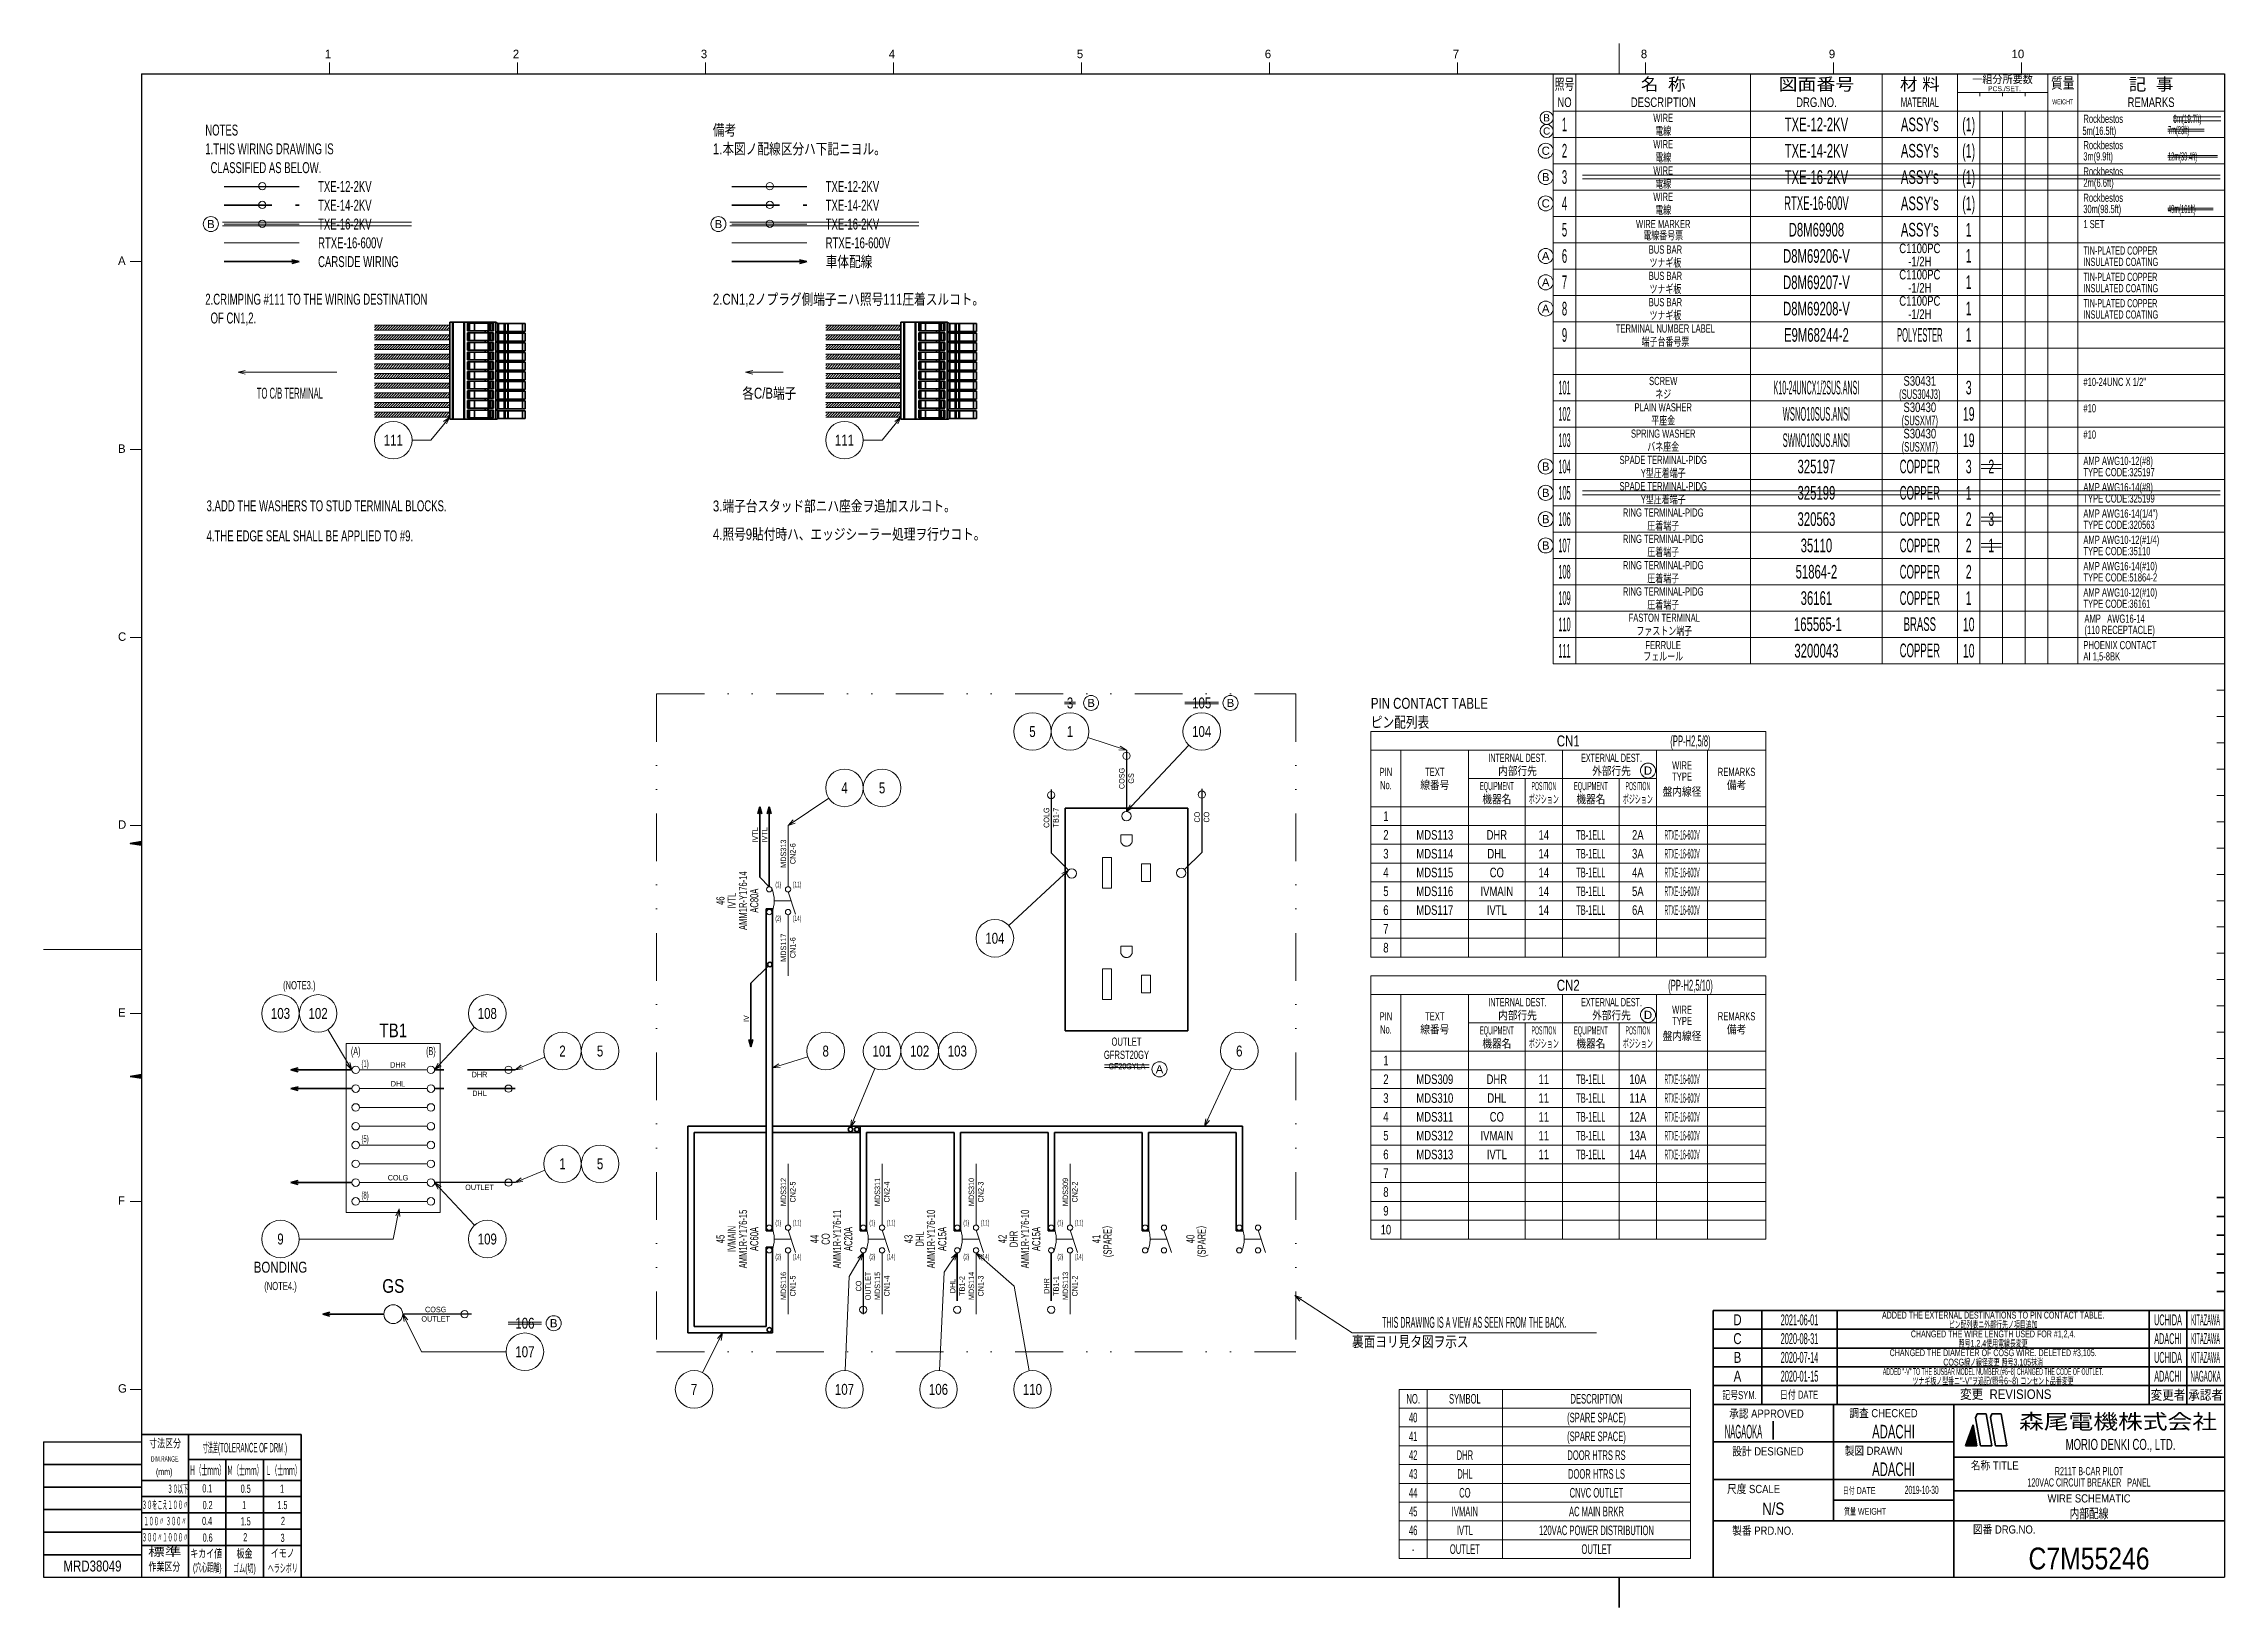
# Model space of a CAD drawing. Header units: millimetres. Extents: x 7 to 587, y 2 to 418.
import ezdxf
from ezdxf.enums import TextEntityAlignment as Align

# ---------------------------------------------------------------- set-up
doc = ezdxf.new("R2010")
doc.units = ezdxf.units.MM
for name, pattern in [('DASHDOT', [25.3, 12.7, -6.3, 0, -6.3]), ('DASHED', [19, 12.7, -6.3]), ('DIVIDE', [31.6, 12.7, -6.3, 0, -6.3, 0, -6.3])]:
    doc.linetypes.add(name, pattern=pattern)
for name, color, linetype in [('GR1_02', 7, 'Continuous'), ('GR1_03', 7, 'Continuous'), ('GR1_04', 7, 'Continuous'), ('GR1_05', 7, 'Continuous'), ('GR1_13', 7, 'Continuous'), ('GR1_15', 7, 'Continuous'), ('図面枠C7M', 7, 'Continuous'), ('表題、部品表_01', 7, 'Continuous'), ('表題、部品表_02', 7, 'Continuous'), ('表題、部品表_03', 7, 'Continuous')]:
    doc.layers.add(name, color=color, linetype=linetype)
doc.styles.add('HG丸ｺﾞｼｯｸM-PRO', font='')
doc.styles.get('HG丸ｺﾞｼｯｸM-PRO').set_extended_font_data('HG丸ｺﾞｼｯｸM-PRO')
pattern_1 = [(45, (0, 0), (-0.3535534, 0.3535534), [])]

msp = doc.modelspace()

# ---------------------------------------------------------------- texts
at = {"layer": 'GR1_02', "color": 3, "linetype": 'Continuous', "lineweight": 35, "style": 'HG丸ｺﾞｼｯｸM-PRO'}
for s, height, width, p in [('(PP-H2,5/8)', 2.9091, 0.522048, (445, 232.5)), ('(PP-H2,5/10)', 2.9091, 0.521959, (445, 167.5)), ('TB1', 3.636, 0.829711, (100, 155.5)), ('(A)', 2.182, 0.522521, (90, 150)), ('(B)', 2.182, 0.521304, (110, 150)), ('GS', 3.636, 0.832585, (100, 87.5))]:
    msp.add_text(s, height=height, dxfattribs=dict(at, width=width)).set_placement(p, align=Align.MIDDLE_CENTER)
at = {"layer": 'GR1_02', "color": 4, "linetype": 'Continuous', "lineweight": 13, "style": 'HG丸ｺﾞｼｯｸM-PRO'}
for s, height, width, p in [('AMM1R-Y176-14', 2.1818, 0.692153, (193, 190)), ('IVTL', 2.182, 0.693427, (190, 190)), ('AC80A', 2.182, 0.692539, (196, 190)), ('46', 2.182, 0.691275, (187, 190)), ('AMM1R-Y176-15', 2.1818, 0.692153, (193, 100)), ('AMM1R-Y176-11', 2.1818, 0.692153, (218, 100)), ('AMM1R-Y176-10', 2.1818, 0.692153, (243, 100)), ('AMM1R-Y176-10', 2.1818, 0.692153, (268, 100)), ('45', 2.182, 0.691275, (187, 100)), ('IVMAIN', 2.182, 0.693079, (190, 100)), ('AC60A', 2.182, 0.692539, (196, 100)), ('44', 2.182, 0.691275, (212, 100)), ('CO', 2.182, 0.692476, (215, 100)), ('AC20A', 2.182, 0.692539, (221, 100)), ('43', 2.182, 0.691275, (237, 100)), ('DHL', 2.182, 0.692697, (240, 100)), ('AC15A', 2.182, 0.692539, (246, 100)), ('42', 2.182, 0.691275, (262, 100)), ('DHR', 2.182, 0.692598, (265, 100)), ('AC15A', 2.182, 0.692539, (271, 100)), ('41', 2.182, 0.691275, (286.97, 100)), ('(SPARE）', 2.182, 0.691922, (289.97, 100)), ('40', 2.182, 0.691275, (312, 100)), ('(SPARE）', 2.182, 0.691922, (315, 100))]:
    msp.add_text(s, height=height, rotation=90, dxfattribs=dict(at, width=width)).set_placement(p, align=Align.MIDDLE_CENTER)
for s, width, p in [('OUTLET', 0.692897, (295, 152.5)), ('GFRST20GY', 0.691755, (295, 149))]:
    msp.add_text(s, height=2.182, dxfattribs=dict(at, width=width)).set_placement(p, align=Align.MIDDLE_CENTER)
at = {"layer": 'GR1_04', "color": 3, "linetype": 'Continuous', "lineweight": 35, "style": 'HG丸ｺﾞｼｯｸM-PRO'}
for s, width, p in [('COSG', 0.911466, (293.75, 222.53)), ('GS', 0.911379, (296.25, 222.53)), ('IVTL', 0.913832, (196.25, 207.5)), ('IVTL', 0.913832, (198.75, 207.5)), ('COLG', 0.911379, (273.72, 212.09)), ('TB1-7', 0.911851, (276.22, 212.09)), ('CO', 0.91155, (313.78, 212.23)), ('CO', 0.91155, (316.28, 212.23)), ('MDS313', 0.911744, (203.75, 202.5)), ('CN2-6', 0.911493, (206.25, 202.5)), ('MDS117', 0.911744, (203.75, 177.5)), ('CN1-6', 0.911493, (206.25, 177.5)), ('IV', 0.915075, (193.87, 158.62)), ('MDS312', 0.911744, (203.75, 112.5)), ('CN2-5', 0.911493, (206.25, 112.5)), ('MDS311', 0.911744, (228.75, 112.5)), ('CN2-4', 0.911493, (231.25, 112.5)), ('MDS310', 0.911744, (253.75, 112.5)), ('CN2-3', 0.911493, (256.25, 112.5)), ('MDS309', 0.911744, (278.75, 112.5)), ('CN2-2', 0.911493, (281.25, 112.5)), ('MDS116', 0.911744, (203.75, 87.5)), ('CN1-5', 0.911493, (206.25, 87.5)), ('CO', 0.91155, (223.75, 87.5)), ('OUTLET', 0.912573, (226.25, 87.5)), ('MDS115', 0.911744, (228.75, 87.5)), ('CN1-4', 0.911493, (231.25, 87.5)), ('DHL', 0.911632, (248.75, 87.5)), ('TB1-2', 0.911851, (251.25, 87.5)), ('MDS114', 0.911744, (253.75, 87.5)), ('CN1-3', 0.911493, (256.25, 87.5)), ('DHR', 0.912497, (273.75, 87.5)), ('TB1-1', 0.911851, (276.25, 87.5)), ('MDS113', 0.911744, (278.75, 87.5)), ('CN1-2', 0.911493, (281.25, 87.5))]:
    msp.add_text(s, height=1.455, rotation=90, dxfattribs=dict(at, width=width)).set_placement(p, align=Align.MIDDLE_CENTER)
for s, height, width, p in [('MDS113', 2.545, 0.740901, (377, 207.5)), ('2A', 2.545, 0.741922, (431, 207.5)), ('RTXE-16-600V', 2.5455, 0.325213, (442.76, 207.5)), ('MDS114', 2.545, 0.740901, (377, 202.5)), ('DHR', 2.545, 0.741079, (393.5, 207.5)), ('DHL', 2.545, 0.74115, (393.5, 202.5)), ('14', 2.545, 0.740651, (406, 207.5)), ('14', 2.545, 0.740651, (406, 202.5)), ('TB-1ELL', 2.545, 0.529083, (418.5, 207.5)), ('TB-1ELL', 2.545, 0.529083, (418.5, 202.5)), ('3A', 2.545, 0.741922, (431, 202.5)), ('RTXE-16-600V', 2.5455, 0.325213, (442.76, 202.5)), ('MDS115', 2.545, 0.740901, (377, 197.5)), ('CO', 2.545, 0.74032, (393.5, 197.5)), ('14', 2.545, 0.740651, (406, 197.5)), ('TB-1ELL', 2.545, 0.529083, (418.5, 197.5)), ('4A', 2.545, 0.741922, (431, 197.5)), ('RTXE-16-600V', 2.5455, 0.325213, (442.76, 197.5)), ('MDS116', 2.545, 0.740901, (377, 192.5)), ('IVMAIN', 2.545, 0.741584, (393.5, 192.5)), ('14', 2.545, 0.740651, (406, 192.5)), ('TB-1ELL', 2.545, 0.529083, (418.5, 192.5)), ('5A', 2.545, 0.741922, (431, 192.5)), ('RTXE-16-600V', 2.5455, 0.325213, (442.76, 192.5)), ('MDS117', 2.545, 0.740901, (377, 187.5)), ('IVTL', 2.545, 0.740899, (393.5, 187.5)), ('14', 2.545, 0.740651, (406, 187.5)), ('TB-1ELL', 2.545, 0.529083, (418.5, 187.5)), ('6A', 2.545, 0.741922, (431, 187.5)), ('RTXE-16-600V', 2.5455, 0.325213, (442.76, 187.5)), ('DHR', 1.455, 0.912497, (101.25, 146.31)), ('DHL', 1.455, 0.911632, (101.25, 141.31)), ('DHR', 1.455, 0.912497, (122.93, 143.75)), ('DHL', 1.455, 0.911632, (122.93, 138.75)), ('MDS309', 2.545, 0.740901, (377, 142.5)), ('DHR', 2.545, 0.741079, (393.5, 142.5)), ('11', 2.545, 0.740651, (406, 142.5)), ('TB-1ELL', 2.545, 0.529083, (418.5, 142.5)), ('10A', 2.545, 0.741512, (431, 142.5)), ('RTXE-16-600V', 2.5455, 0.325213, (442.76, 142.5)), ('MDS310', 2.545, 0.740901, (377, 137.5)), ('MDS311', 2.545, 0.740901, (377, 132.5)), ('DHL', 2.545, 0.74115, (393.5, 137.5)), ('CO', 2.545, 0.74032, (393.5, 132.5)), ('11', 2.545, 0.740651, (406, 137.5)), ('11', 2.545, 0.740651, (406, 132.5)), ('TB-1ELL', 2.545, 0.529083, (418.5, 137.5)), ('TB-1ELL', 2.545, 0.529083, (418.5, 132.5)), ('11A', 2.545, 0.741512, (431, 137.5)), ('12A', 2.545, 0.741512, (431, 132.5)), ('RTXE-16-600V', 2.5455, 0.325213, (442.76, 137.5)), ('RTXE-16-600V', 2.5455, 0.325213, (442.76, 132.5)), ('MDS312', 2.545, 0.740901, (377, 127.5)), ('IVMAIN', 2.545, 0.741584, (393.5, 127.5)), ('11', 2.545, 0.740651, (406, 127.5)), ('TB-1ELL', 2.545, 0.529083, (418.5, 127.5)), ('13A', 2.545, 0.741512, (431, 127.5)), ('RTXE-16-600V', 2.5455, 0.325213, (442.76, 127.5)), ('MDS313', 2.545, 0.740901, (377, 122.5)), ('IVTL', 2.545, 0.740899, (393.5, 122.5)), ('11', 2.545, 0.740651, (406, 122.5)), ('TB-1ELL', 2.545, 0.529083, (418.5, 122.5)), ('14A', 2.545, 0.741512, (431, 122.5)), ('RTXE-16-600V', 2.5455, 0.325213, (442.76, 122.5)), ('COLG', 1.455, 0.911379, (101.25, 116.31)), ('OUTLET', 1.455, 0.912573, (122.93, 113.75)), ('COSG', 1.455, 0.911466, (111.28, 81.25)), ('OUTLET', 1.455, 0.912573, (111.28, 78.75))]:
    msp.add_text(s, height=height, dxfattribs=dict(at, width=width)).set_placement(p, align=Align.MIDDLE_CENTER)
at = {"layer": 'GR1_05', "color": 3, "linetype": 'Continuous', "lineweight": 35, "style": 'HG丸ｺﾞｼｯｸM-PRO'}
for s, height, width, p in [('7m(23ft)', 2.182, 0.416843, (572, 395)), ('6m(19.7ft)', 2.182, 0.450003, (573.42, 398)), ('12m(39.4ft)', 2.1818, 0.41675, (572, 388)), ('Rockbestos', 2.182, 0.692554, (549.5, 384)), ('2m(6.6ft)', 2.182, 0.690867, (549.5, 381)), ('TXE-16-2KV', 2.909, 0.651604, (80, 370)), ('TXE-16-2KV', 2.909, 0.651604, (215, 370)), ('49m(161ft)', 2.182, 0.416871, (572, 374)), ('AMP AWG16-14(#8)', 2.1818, 0.691624, (549.5, 300)), ('TYPE CODE:325199', 2.1818, 0.691751, (549.5, 297))]:
    msp.add_text(s, height=height, dxfattribs=dict(at, width=width)).set_placement(p, align=Align.MIDDLE_LEFT)
for s, height, width, p in [('WIRE', 2.182, 0.692288, (437.75, 384.25)), ('TXE-16-2KV', 3.636, 0.61914, (478.5, 382.5)), ("ASSY's", 3.636, 0.617769, (506, 382.5)), ('(1)', 3.636, 0.576968, (519, 382.5)), ('電線', 2.182, 0.692256, (437.75, 380.75)), ('2', 3.64, 0.576062, (525, 305.5)), ('SPADE TERMINAL-PIDG', 2.1818, 0.692495, (437.75, 300.25)), ('Y型圧着端子', 2.182, 0.692334, (437.75, 296.75)), ('325199', 3.636, 0.619953, (478.5, 298.5)), ('COPPER', 3.636, 0.52205, (506, 298.5)), ('1', 3.64, 0.576062, (519, 298.5)), ('3', 3.64, 0.576062, (525, 291.5)), ('1', 3.64, 0.576062, (525, 284.5))]:
    msp.add_text(s, height=height, dxfattribs=dict(at, width=width)).set_placement(p, align=Align.MIDDLE_CENTER)
at = {"layer": 'GR1_05', "color": 3, "linetype": 'Continuous', "lineweight": 35, "style": 'HG丸ｺﾞｼｯｸM-PRO', "width": 0.784542}
for s, height, p in [('3', 2.91, (280, 242.6)), ('105', 2.909, (315, 242.6)), ('106', 2.909, (135, 77.6))]:
    msp.add_text(s, height=height, rotation=0, dxfattribs=at).set_placement(p, align=Align.MIDDLE_CENTER)
at = {"layer": 'GR1_05', "color": 4, "linetype": 'Continuous', "lineweight": 13, "style": 'HG丸ｺﾞｼｯｸM-PRO', "width": 0.691624}
msp.add_text('GF20GYLA', height=1.636, dxfattribs=at).set_placement((295.13, 145.96), align=Align.MIDDLE_CENTER)
at = {"layer": 'GR1_13', "color": 3, "linetype": 'Continuous', "lineweight": 35, "style": 'HG丸ｺﾞｼｯｸM-PRO'}
for s, height, width, p in [('PIN CONTACT TABLE', 2.9091, 0.783122, (360, 242.5)), ('ピン配列表', 2.909, 0.781842, (360, 237.5))]:
    msp.add_text(s, height=height, dxfattribs=dict(at, width=width)).set_placement(p, align=Align.MIDDLE_LEFT)
for s, height, width, p in [('THIS DRAWING IS A VIEW AS SEEN FROM THE BACK.', 2.9091, 0.391356, (387.5, 75.5)), ('裏面ヨリ見タ図ヲ示ス', 2.909, 0.781842, (370.48, 70.38))]:
    msp.add_text(s, height=height, dxfattribs=dict(at, width=width)).set_placement(p, align=Align.BOTTOM_CENTER)
at = {"layer": 'GR1_15', "color": 3, "linetype": 'Continuous', "lineweight": 35, "style": 'HG丸ｺﾞｼｯｸM-PRO', "width": 0.784542}
for s, height, p in [('111', 2.909, (100, 312.5)), ('111', 2.909, (220, 312.5)), ('5', 2.91, (270, 235)), ('1', 2.91, (280, 235)), ('104', 2.909, (315, 235)), ('4', 2.91, (220, 220)), ('5', 2.91, (230, 220)), ('104', 2.909, (260, 180)), ('103', 2.909, (70, 160)), ('102', 2.909, (80, 160)), ('108', 2.909, (125, 160)), ('2', 2.91, (145, 150)), ('5', 2.91, (155, 150)), ('8', 2.91, (215, 150)), ('101', 2.909, (230, 150)), ('102', 2.909, (240, 150)), ('103', 2.909, (250, 150)), ('6', 2.91, (325, 150)), ('1', 2.91, (145, 120)), ('5', 2.91, (155, 120)), ('9', 2.91, (70, 100)), ('109', 2.909, (125, 100)), ('107', 2.909, (135, 70)), ('7', 2.91, (180, 60)), ('107', 2.909, (220, 60)), ('106', 2.909, (245, 60)), ('110', 2.909, (270, 60))]:
    msp.add_text(s, height=height, rotation=0, dxfattribs=at).set_placement(p, align=Align.MIDDLE_CENTER)
at = {"layer": 'GR1_15', "color": 3, "linetype": 'Continuous', "lineweight": 35, "style": 'HG丸ｺﾞｼｯｸM-PRO'}
for s, height, width, p in [('(NOTE3.)', 2.182, 0.691797, (75, 167.5)), ('BONDING', 2.909, 0.782848, (70, 92.5)), ('(NOTE4.)', 2.182, 0.691797, (70, 87.5))]:
    msp.add_text(s, height=height, dxfattribs=dict(at, width=width)).set_placement(p, align=Align.MIDDLE_CENTER)
at = {"layer": '図面枠C7M', "color": 3, "linetype": 'Continuous', "lineweight": 35, "style": 'HG丸ｺﾞｼｯｸM-PRO'}
for s, height, width, p in [('ピン配列表ニ外部行先ノ項目追加', 1.8182, 0.618958, (525.5, 77.25)), ('照号1,2,4使用電線長変更', 1.8182, 0.618827, (525.5, 72.25)), ('COSG線ノ線径変更 照号3,105抹消', 1.8182, 0.618793, (525.5, 67.25)), ('ツナギ板ノ型番ニ"-V"ヲ追記(照号6~8) コンセント品番変更', 1.8182, 0.618917, (525.5, 62.25)), ('内部配線', 2.545, 0.741121, (551, 27)), ('MRD38049', 2.909, 0.783793, (20, 13))]:
    msp.add_text(s, height=height, dxfattribs=dict(at, width=width)).set_placement(p, align=Align.MIDDLE_CENTER)
at = {"layer": '表題、部品表_01', "color": 3, "linetype": 'Continuous', "lineweight": 35, "style": 'HG丸ｺﾞｼｯｸM-PRO'}
for s, height, width, p in [('NOTES', 2.909, 0.651237, (50, 395)), ('備考', 2.909, 0.781842, (185, 395)), ('1.THIS WIRING DRAWING IS', 2.9091, 0.652686, (50, 390)), ('1.本図ノ配線区分ハ下記ニヨル。', 2.9091, 0.782047, (185, 390)), ('  CLASSIFIED AS BELOW.', 2.9091, 0.651918, (50, 385)), ('TXE-12-2KV', 2.909, 0.651604, (80, 380)), ('TXE-12-2KV', 2.909, 0.651604, (215, 380)), ('TXE-14-2KV', 2.909, 0.651604, (80, 375)), ('TXE-14-2KV', 2.909, 0.651604, (215, 375)), ('RTXE-16-600V', 2.9091, 0.651876, (80, 365)), ('RTXE-16-600V', 2.9091, 0.651876, (215, 365)), ('CARSIDE WIRING', 2.9091, 0.652911, (80, 360)), ('車体配線', 2.909, 0.781842, (215, 360)), ('2.CRIMPING #111 TO THE WIRING DESTINATION', 2.9091, 0.652175, (50, 350)), ('2.CN1,2ノプラグ側端子ニハ照号111圧着スルコト。', 2.9091, 0.782424, (185, 350)), ('  OF CN1,2.', 2.9091, 0.651825, (50, 345)), ('3.ADD THE WASHERS TO STUD TERMINAL BLOCKS. ', 2.9091, 0.651799, (50.35, 295.05)), ('3.端子台スタッド部ニハ座金ヲ追加スルコト。', 2.9091, 0.781989, (185, 295)), ('4.THE EDGE SEAL SHALL BE APPLIED TO #9.', 2.9091, 0.651193, (50.35, 287.05)), ('4.照号9貼付時ハ、エッジシーラー処理ヲ行ウコト。', 2.9091, 0.782056, (185, 287.5))]:
    msp.add_text(s, height=height, dxfattribs=dict(at, width=width)).set_placement(p, align=Align.MIDDLE_LEFT)
for s, height, width, p in [('TO C/B TERMINAL', 2.9091, 0.522057, (72.5, 325)), ('各C/B端子', 2.909, 0.781868, (200, 325)), ('NO.', 2.545, 0.594594, (371.25, 57.5)), ('SYMBOL', 2.545, 0.594925, (385, 57.5)), ('DESCRIPTION', 2.5455, 0.594784, (420, 57.5)), ('40', 2.545, 0.592521, (371.25, 52.5)), ('(SPARE SPACE)', 2.5455, 0.593787, (420, 52.5)), ('41', 2.545, 0.592521, (371.25, 47.5)), ('(SPARE SPACE)', 2.5455, 0.593787, (420, 47.5)), ('42', 2.545, 0.592521, (371.25, 42.5)), ('DHR', 2.545, 0.593902, (385, 42.5)), ('DOOR HTRS RS', 2.5455, 0.59358, (420, 42.5)), ('43', 2.545, 0.592521, (371.25, 37.5)), ('DHL', 2.545, 0.593997, (385, 37.5)), ('DOOR HTRS LS', 2.5455, 0.593603, (420, 37.5)), ('44', 2.545, 0.592521, (371.25, 32.5)), ('CO', 2.545, 0.59427, (385, 32.5)), ('CNVC OUTLET', 2.5455, 0.594803, (420, 32.5)), ('45', 2.545, 0.592521, (371.25, 27.5)), ('46', 2.545, 0.592521, (371.25, 22.5)), ('IVMAIN', 2.545, 0.59607, (385, 27.5)), ('IVTL', 2.545, 0.595093, (385, 22.5)), ('120VAC POWER DISTRIBUTION', 2.5455, 0.594335, (420, 22.5)), ('AC MAIN BRKR', 2.5455, 0.594259, (420, 27.5)), ('OUTLET', 2.545, 0.594958, (385, 17.5)), ('OUTLET', 2.545, 0.594958, (420, 17.5)), ('-', 2.55, 0.594076, (371.25, 17.5))]:
    msp.add_text(s, height=height, dxfattribs=dict(at, width=width)).set_placement(p, align=Align.MIDDLE_CENTER)
at = {"layer": '表題、部品表_03', "color": 3, "linetype": 'Continuous', "lineweight": 35, "style": 'HG丸ｺﾞｼｯｸM-PRO'}
for s, height, width, p in [('1', 3.64, 0.521199, (411.5, 396.5)), ('WIRE', 2.182, 0.692288, (437.75, 398.25)), ('電線', 2.182, 0.692256, (437.75, 394.75)), ('TXE-12-2KV', 3.636, 0.61914, (478.5, 396.5)), ("ASSY's", 3.636, 0.617769, (506, 396.5)), ('(1)', 3.636, 0.576968, (519, 396.5)), ('2', 3.64, 0.521199, (411.5, 389.5)), ('WIRE', 2.182, 0.692288, (437.75, 391.25)), ('電線', 2.182, 0.692256, (437.75, 387.75)), ('TXE-14-2KV', 3.636, 0.61914, (478.5, 389.5)), ("ASSY's", 3.636, 0.617769, (506, 389.5)), ('(1)', 3.636, 0.576968, (519, 389.5)), ('3', 3.64, 0.521199, (411.5, 382.5)), ('4', 3.64, 0.521199, (411.5, 375.5)), ('WIRE', 2.182, 0.692288, (437.75, 377.25)), ('RTXE-16-600V', 3.6364, 0.521404, (478.5, 375.58)), ("ASSY's", 3.636, 0.617769, (506, 375.5)), ('(1)', 3.636, 0.576968, (519, 375.5)), ('電線', 2.182, 0.692256, (437.75, 373.75)), ('電線', 2.182, 0.692256, (437.75, 373.75)), ('5', 3.64, 0.521199, (411.5, 368.5)), ('WIRE MARKER', 2.1818, 0.692392, (437.75, 370)), ('電線番号票', 2.182, 0.692256, (437.75, 367)), ('D8M69908', 3.636, 0.619412, (478.5, 368.5)), ("ASSY's", 3.636, 0.617769, (506, 368.5)), ('1', 3.64, 0.576062, (519, 368.5)), ('6', 3.64, 0.521199, (411.5, 361.5)), ('BUS BAR', 2.182, 0.692724, (438.34, 363.22)), ('ツナギ板', 2.182, 0.692256, (438.34, 359.72)), ('D8M69206-V', 3.636, 0.61947, (478.5, 361.5)), ('1', 3.64, 0.576062, (519, 361.57)), ('7', 3.64, 0.521199, (411.5, 354.5)), ('BUS BAR', 2.182, 0.692724, (438.34, 356.22)), ('ツナギ板', 2.182, 0.692256, (438.34, 352.72)), ('D8M69207-V', 3.636, 0.61947, (478.5, 354.5)), ('1', 3.64, 0.576062, (519, 354.57)), ('8', 3.64, 0.521199, (411.5, 347.5)), ('BUS BAR', 2.182, 0.692724, (438.34, 349.22)), ('D8M69208-V', 3.636, 0.61947, (478.5, 347.5)), ('1', 3.64, 0.576062, (519, 347.57)), ('9', 3.64, 0.521199, (411.5, 340.5)), ('TERMINAL NUMBER LABEL', 2.1818, 0.692737, (438.34, 342.22)), ('ツナギ板', 2.182, 0.692256, (438.34, 345.72)), ('E9M68244-2', 3.636, 0.619742, (478.5, 340.5)), ('POLYESTER', 3.636, 0.41533, (506, 340.5)), ('1', 3.64, 0.576062, (519, 340.57)), ('端子台番号票', 2.182, 0.692256, (438.34, 338.72)), ('101', 3.636, 0.389528, (411.5, 326.5)), ('SCREW', 2.182, 0.691866, (437.75, 328.25)), ('ネジ', 2.182, 0.692256, (437.75, 324.75)), ('K10-24UNCX1/2SUS.ANSI', 3.6364, 0.309138, (478.5, 326.5)), ('(SUS304J3)', 2.545, 0.593559, (506, 324.75)), ('S30431', 2.545, 0.740904, (506, 328.25)), ('3', 3.64, 0.576062, (519, 326.5)), ('102', 3.636, 0.389528, (411.5, 319.5)), ('PLAIN WASHER', 2.1818, 0.691933, (437.75, 321.25)), ('平座金', 2.182, 0.692256, (437.75, 317.75)), ('WSNO10SUS.ANSI', 3.6364, 0.414945, (478.5, 319.5)), ('(SUSXM7)', 2.545, 0.594345, (506, 317.75)), ('S30430', 2.545, 0.740904, (506, 321.25)), ('19', 3.636, 0.576062, (519, 319.5)), ('103', 3.636, 0.389528, (411.5, 312.5)), ('SPRING WASHER', 2.1818, 0.691599, (437.75, 314.25)), ('SWNO10SUS.ANSI', 3.6364, 0.414945, (478.5, 312.5)), ('S30430', 2.545, 0.740904, (506, 314.25)), ('19', 3.636, 0.576062, (519, 312.5)), ('SPADE TERMINAL-PIDG', 2.1818, 0.692495, (437.75, 307.25)), ('バネ座金', 2.182, 0.692256, (437.75, 310.75)), ('(SUSXM7)', 2.545, 0.594345, (506, 310.75)), ('104', 3.636, 0.389528, (411.5, 305.5)), ('Y型圧着端子', 2.182, 0.692334, (437.75, 303.75)), ('325197', 3.636, 0.619953, (478.5, 305.5)), ('COPPER', 3.636, 0.52205, (506, 305.5)), ('3', 3.64, 0.576062, (519, 305.5)), ('105', 3.636, 0.389528, (411.5, 298.5)), ('106', 3.636, 0.389528, (411.5, 291.5)), ('RING TERMINAL-PIDG', 2.1818, 0.692588, (437.75, 293.25)), ('圧着端子', 2.182, 0.692256, (437.75, 289.75)), ('320563', 3.636, 0.619953, (478.5, 291.5)), ('COPPER', 3.636, 0.52205, (506, 291.5)), ('2', 3.64, 0.576062, (519, 291.5)), ('107', 3.636, 0.389528, (411.5, 284.5)), ('RING TERMINAL-PIDG', 2.1818, 0.692588, (437.75, 286.25)), ('35110', 3.636, 0.619953, (478.5, 284.5)), ('COPPER', 3.636, 0.52205, (506, 284.5)), ('2', 3.64, 0.576062, (519, 284.5)), ('108', 3.636, 0.389528, (411.5, 277.5)), ('RING TERMINAL-PIDG', 2.1818, 0.692588, (437.75, 279.25)), ('圧着端子', 2.182, 0.692256, (437.75, 282.75)), ('51864-2', 3.636, 0.619805, (478.5, 277.5)), ('COPPER', 3.636, 0.52205, (506, 277.5)), ('2', 3.64, 0.576062, (519, 277.5)), ('RING TERMINAL-PIDG', 2.1818, 0.692588, (437.75, 272.25)), ('圧着端子', 2.182, 0.692256, (437.75, 275.75)), ('109', 3.636, 0.389528, (411.5, 270.5)), ('圧着端子', 2.182, 0.692256, (437.75, 268.75)), ('36161', 3.636, 0.619953, (478.5, 270.5)), ('COPPER', 3.636, 0.52205, (506, 270.5)), ('1', 3.64, 0.576062, (519, 270.5)), ('110', 3.636, 0.389528, (411.5, 263.5)), ('FASTON TERMINAL', 2.1818, 0.692593, (438.03, 265.28)), ('ファストン端子', 2.182, 0.692256, (438.03, 261.78)), ('165565-1', 3.636, 0.619824, (478.89, 263.55)), ('BRASS', 3.636, 0.521751, (506, 263.58)), ('10', 3.636, 0.576062, (519, 263.5)), ('111', 3.636, 0.389528, (411.5, 256.5)), ('フェルール', 2.182, 0.692256, (437.75, 255)), ('FERRULE', 2.182, 0.691911, (437.75, 258)), ('3200043', 3.636, 0.619953, (478.5, 256.5)), ('COPPER', 3.636, 0.52205, (506, 256.58)), ('10', 3.636, 0.576062, (519, 256.5))]:
    msp.add_text(s, height=height, dxfattribs=dict(at, width=width)).set_placement(p, align=Align.MIDDLE_CENTER)
for s, height, width, p in [('5m(16.5ft)', 2.182, 0.619296, (549.26, 394.8)), ('Rockbestos', 2.182, 0.692554, (549.5, 398)), ('3m(9.9ft)', 2.182, 0.619197, (549.5, 388)), ('Rockbestos', 2.182, 0.692554, (549.5, 391)), ('Rockbestos', 2.182, 0.692554, (549.5, 377)), ('30m(98.5ft)', 2.1818, 0.619373, (549.5, 374)), ('1 SET', 2.182, 0.691655, (549.5, 370)), ('TIN-PLATED COPPER', 2.1818, 0.522264, (549.5, 362.94)), ('INSULATED COATING', 2.1818, 0.522131, (549.5, 359.94)), ('TIN-PLATED COPPER', 2.1818, 0.522264, (549.5, 355.94)), ('INSULATED COATING', 2.1818, 0.522131, (549.5, 352.94)), ('TIN-PLATED COPPER', 2.1818, 0.522264, (549.5, 348.94)), ('INSULATED COATING', 2.1818, 0.522131, (549.5, 345.94)), ('#10-24UNC X 1/2"', 2.1818, 0.691773, (549.5, 328)), ('#10', 2.182, 0.691981, (549.5, 321)), ('#10', 2.182, 0.691981, (549.5, 314)), ('AMP AWG10-12(#8)', 2.1818, 0.691624, (549.5, 307)), ('TYPE CODE:325197', 2.1818, 0.691751, (549.5, 304)), ('AMP AWG16-14(1/4")', 2.1818, 0.691608, (549.5, 293)), ('TYPE CODE:320563', 2.1818, 0.691751, (549.5, 290)), ('AMP AWG10-12(#1/4)', 2.1818, 0.691608, (549.5, 286)), ('AMP AWG16-14(#10)', 2.1818, 0.691603, (549.5, 279)), ('TYPE CODE:35110', 2.1818, 0.691786, (549.5, 283)), ('AMP AWG10-12(#10)', 2.1818, 0.691603, (549.5, 272)), ('TYPE CODE:51864-2', 2.1818, 0.691751, (549.5, 276)), ('TYPE CODE:36161', 2.1818, 0.691786, (549.5, 269)), ('AMP   AWG16-14', 2.1818, 0.691198, (549.78, 265.03)), ('(110 RECEPTACLE)', 2.1818, 0.692062, (549.78, 262.03)), ('AI 1,5-8BK', 2.182, 0.692349, (549.5, 255)), ('PHOENIX CONTACT', 2.1818, 0.692624, (549.5, 258))]:
    msp.add_text(s, height=height, dxfattribs=dict(at, width=width)).set_placement(p, align=Align.MIDDLE_LEFT)
for s, width, p in [('C1100PC', 0.740867, (506, 361.5)), ('-1/2H', 0.740841, (506, 358)), ('C1100PC', 0.740867, (506, 354.5)), ('-1/2H', 0.740841, (506, 351)), ('C1100PC', 0.740867, (506, 347.5)), ('-1/2H', 0.740841, (506, 344))]:
    msp.add_text(s, height=2.545, dxfattribs=dict(at, width=width)).set_placement(p, align=Align.BOTTOM_CENTER)

# ---------------------------------------------------------------- blocks, each defined once
blk = doc.blocks.new('BLKF024')
at = {"layer": '図面枠C7M', "color": 3, "linetype": 'Continuous', "lineweight": 35}
for p, q in [((30.067393, 143.236108), (30.09438, 143.263095)), ((30.188706, 143.216), (30.264271, 143.291564)), ((30.310019, 143.195891), (30.434161, 143.320033)), ((30.431331, 143.175782), (30.604052, 143.348503)), ((30.552644, 143.155673), (30.773942, 143.376972)), ((30.673956, 143.135565), (30.943833, 143.405441)), ((30.795269, 143.115456), (31.113723, 143.43391)), ((30.916582, 143.095347), (31.283614, 143.462379)), ((31.037894, 143.075238), (31.453504, 143.490848)), ((31.159207, 143.05513), (31.623395, 143.519317)), ((31.280519, 143.035021), (31.793285, 143.547787)), ((31.401832, 143.014912), (31.963176, 143.576256)), ((31.523145, 142.994803), (32.133066, 143.604725)), ((31.644457, 142.974695), (32.302957, 143.633194)), ((31.76577, 142.954586), (32.472847, 143.661663)), ((31.887082, 142.934477), (32.642738, 143.690132)), ((32.008395, 142.914368), (32.812628, 143.718601)), ((32.129708, 142.894259), (32.982519, 143.747071)), ((32.25102, 142.874151), (33, 143.62313)), ((32.372333, 142.854042), (33, 143.481709)), ((32.493645, 142.833933), (33, 143.340288)), ((32.614958, 142.813824), (33, 143.198866)), ((32.736271, 142.793716), (33, 143.057445)), ((32.857583, 142.773607), (33, 142.916024)), ((32.978896, 142.753498), (33, 142.774602))]:
    blk.add_line(p, q, dxfattribs=at)
blk = doc.blocks.new('BLKF025')
at = {"layer": '図面枠C7M', "color": 3, "linetype": 'Continuous', "lineweight": 35}
for p, q in [((30.067393, 205.236108), (30.09438, 205.263095)), ((30.188706, 205.216), (30.264271, 205.291564)), ((30.310019, 205.195891), (30.434161, 205.320033)), ((30.431331, 205.175782), (30.604052, 205.348503)), ((30.552644, 205.155673), (30.773942, 205.376972)), ((30.673956, 205.135565), (30.943833, 205.405441)), ((30.795269, 205.115456), (31.113723, 205.43391)), ((30.916582, 205.095347), (31.283614, 205.462379)), ((31.037894, 205.075238), (31.453504, 205.490848)), ((31.159207, 205.05513), (31.623395, 205.519317)), ((31.280519, 205.035021), (31.793285, 205.547787)), ((31.401832, 205.014912), (31.963176, 205.576256)), ((31.523145, 204.994803), (32.133066, 205.604725)), ((31.644457, 204.974695), (32.302957, 205.633194)), ((31.76577, 204.954586), (32.472847, 205.661663)), ((31.887082, 204.934477), (32.642738, 205.690132)), ((32.008395, 204.914368), (32.812628, 205.718601)), ((32.129708, 204.894259), (32.982519, 205.747071)), ((32.25102, 204.874151), (33, 205.62313)), ((32.372333, 204.854042), (33, 205.481709)), ((32.493645, 204.833933), (33, 205.340288)), ((32.614958, 204.813824), (33, 205.198866)), ((32.736271, 204.793716), (33, 205.057445)), ((32.857583, 204.773607), (33, 204.916024)), ((32.978896, 204.753498), (33, 204.774602))]:
    blk.add_line(p, q, dxfattribs=at)
blk = doc.blocks.new('BLKF026')
at = {"layer": '図面枠C7M', "color": 4, "linetype": 'Continuous', "lineweight": 13}
for p, q in [((518.157871, 44.996757), (520.693675, 47.532561)), ((518.211969, 45.192276), (520.672477, 47.652784)), ((518.292898, 45.414626), (520.651278, 47.773006)), ((518.299292, 44.996757), (520.714874, 47.412338)), ((518.373827, 45.636976), (520.63008, 47.893229)), ((518.440714, 44.996757), (520.736072, 47.292115)), ((518.454756, 45.859327), (520.608881, 48.013452)), ((518.535684, 46.081677), (520.587682, 48.133675)), ((518.582135, 44.996757), (520.757271, 47.171892)), ((518.616613, 46.304027), (520.566484, 48.253898)), ((518.697542, 46.526377), (520.545285, 48.374121)), ((518.723556, 44.996757), (520.778469, 47.051669)), ((518.778471, 46.748727), (520.524087, 48.494343)), ((518.8594, 46.971078), (520.502888, 48.614566)), ((518.864978, 44.996757), (520.799668, 46.931447)), ((518.940329, 47.193428), (520.48169, 48.734789)), ((519.006399, 44.996757), (520.820866, 46.811224)), ((519.021258, 47.415778), (520.460491, 48.855012)), ((519.102186, 47.638128), (520.439293, 48.975235)), ((519.147821, 44.996757), (520.842065, 46.691001)), ((519.183115, 47.860479), (520.418094, 49.095457)), ((519.264044, 48.082829), (520.396896, 49.21568)), ((519.289242, 44.996757), (520.863263, 46.570778)), ((519.344973, 48.305179), (520.375697, 49.335903)), ((519.425902, 48.527529), (520.354499, 49.456126)), ((519.430663, 44.996757), (520.884462, 46.450555)), ((519.506831, 48.749879), (520.3333, 49.576349)), ((519.58776, 48.97223), (520.312102, 49.696572)), ((519.668689, 49.19458), (520.290903, 49.816794)), ((519.749617, 49.41693), (520.269705, 49.937017)), ((519.830546, 49.63928), (520.248506, 50.05724)), ((519.911475, 49.861631), (520.227307, 50.177463)), ((519.992404, 50.083981), (520.206109, 50.297686)), ((520.073333, 50.306331), (520.18491, 50.417909)), ((520.154262, 50.528681), (520.163712, 50.538131)), ((519.572085, 44.996757), (520.90566, 46.330332)), ((519.713506, 44.996757), (520.926859, 46.21011)), ((519.854927, 44.996757), (520.948057, 46.089887)), ((519.996349, 44.996757), (520.969256, 45.969664)), ((520.13777, 44.996757), (520.990455, 45.849441)), ((520.279191, 44.996757), (521.011653, 45.729218)), ((520.420613, 44.996757), (521.032852, 45.608995)), ((520.562034, 44.996757), (521.05405, 45.488773)), ((520.703455, 44.996757), (521.075249, 45.36855)), ((520.844877, 44.996757), (521.096447, 45.248327)), ((520.986298, 44.996757), (521.117646, 45.128104)), ((521.12772, 44.996757), (521.138844, 45.007881))]:
    blk.add_line(p, q, dxfattribs=at)
blk = doc.blocks.new('BLKF023')
at = {"layer": '図面枠C7M', "color": 4, "linetype": 'Continuous', "lineweight": 13}
for p, q in [((426, 410), (426, 418)), ((83, 413), (83, 410)), ((133, 413), (133, 410)), ((183, 413), (183, 410)), ((233, 413), (233, 410)), ((283, 413), (283, 410)), ((333, 413), (333, 410)), ((383, 413), (383, 410)), ((433, 413), (433, 410)), ((483, 413), (483, 410)), ((533, 413), (533, 410)), ((585, 393), (587, 393)), ((585, 386), (587, 386)), ((585, 379), (587, 379)), ((585, 372), (587, 372)), ((30, 360), (33, 360)), ((585, 365), (587, 365)), ((585, 358), (587, 358)), ((585, 351), (587, 351)), ((585, 344), (587, 344)), ((585, 337), (587, 337)), ((585, 330), (587, 330)), ((585, 323), (587, 323)), ((585, 316), (587, 316)), ((30, 310), (33, 310)), ((585, 309), (587, 309)), ((585, 302), (587, 302)), ((585, 295), (587, 295)), ((585, 288), (587, 288)), ((585, 281), (587, 281)), ((585, 274), (587, 274)), ((585, 267), (587, 267)), ((30, 260), (33, 260)), ((587, 260), (585, 260)), ((585, 253), (587, 253)), ((585, 246), (587, 246)), ((585, 239), (587, 239)), ((585, 232), (587, 232)), ((585, 225), (587, 225)), ((585, 218), (587, 218)), ((30, 210), (33, 210)), ((585, 211), (587, 211)), ((585, 204), (587, 204)), ((585, 197), (587, 197)), ((585, 190), (587, 190)), ((585, 183), (587, 183)), ((7, 177), (33, 177)), ((585, 176), (587, 176)), ((585, 169), (587, 169)), ((30, 160), (33, 160)), ((585, 162), (587, 162)), ((585, 155), (587, 155)), ((585, 148), (587, 148)), ((585, 141), (587, 141)), ((585, 134), (587, 134)), ((585, 127), (587, 127)), ((30, 110), (33, 110)), ((30, 60), (33, 60))]:
    blk.add_line(p, q, dxfattribs=at)
at = {"layer": '図面枠C7M', "color": 2, "linetype": 'Continuous', "lineweight": 25}
for p, q in [((33, 410), (587, 410)), ((33, 410), (33, 10)), ((587, 410), (587, 10)), ((7, 46), (7, 10)), ((7, 46), (33, 46)), ((7, 10), (587, 10))]:
    blk.add_line(p, q, dxfattribs=at)
at = {"layer": '図面枠C7M', "color": 3, "linetype": 'Continuous', "lineweight": 35}
for p, q in [((33, 205.75), (30, 205.25)), ((30, 205.25), (33, 204.75)), ((33, 143.75), (30, 143.25)), ((30, 143.25), (33, 142.75)), ((587, 111), (585, 111)), ((587, 106), (585, 106)), ((587, 101), (585, 101)), ((587, 96), (585, 96)), ((587, 91), (585, 91)), ((587, 86), (585, 86)), ((451, 76), (587, 76)), ((451, 76), (451, 10)), ((464, 56), (464, 76)), ((484, 56), (484, 76)), ((567, 56), (567, 76)), ((577, 56), (577, 76)), ((587, 81), (585, 81)), ((451, 71), (587, 71)), ((451, 66), (587, 66)), ((451, 61), (587, 61)), ((451, 56), (587, 56)), ((483, 56), (483, 25)), ((515, 56), (515, 10)), ((520.84, 52.4), (521.23, 53.5)), ((522.14, 45), (520.84, 52.4)), ((521.23, 53.5), (523.64, 53.5)), ((525.14, 45), (523.64, 53.5)), ((525.18, 53.5), (524.82, 52.51)), ((526.14, 45), (524.82, 52.51)), ((525.18, 53.5), (527.64, 53.5)), ((529.14, 45), (527.64, 53.5)), ((33, 48), (75.5, 48)), ((45.5, 48), (45.5, 10)), ((75.5, 48), (75.5, 10)), ((467.01, 51.56), (467.01, 46.69)), ((518.14, 45), (520.16, 50.55)), ((521.14, 45), (520.16, 50.55)), ((45.5, 41.3), (75.5, 41.3)), ((55.5, 41.3), (55.5, 10)), ((65.5, 41.3), (65.5, 10)), ((451, 46), (515, 46)), ((515, 42), (587, 42)), ((518.14, 45), (521.14, 45)), ((522.14, 45), (525.14, 45)), ((526.14, 45), (529.14, 45)), ((7, 40), (33, 40)), ((33, 35.8), (75.5, 35.8)), ((451, 36), (515, 36)), ((7, 34), (33, 34)), ((33, 31.48), (75.5, 31.48)), ((483, 30.5), (515, 30.5)), ((515, 33), (587, 33)), ((7, 28), (33, 28)), ((33, 27.15), (75.5, 27.15)), ((451, 25), (587, 25)), ((7, 22), (33, 22)), ((33, 22.82), (75.5, 22.82)), ((33, 18.5), (75.5, 18.5)), ((7, 16), (33, 16)), ((426, 2), (426, 10))]:
    blk.add_line(p, q, dxfattribs=at)
for name in ['BLKF025', 'BLKF024']:
    blk.add_blockref(name, (0, 0), dxfattribs=at)
at = {"layer": '図面枠C7M', "color": 4, "linetype": 'Continuous', "lineweight": 13}
blk.add_blockref('BLKF026', (0, 0), dxfattribs=at)
at = {"layer": '図面枠C7M', "color": 4, "linetype": 'Continuous', "lineweight": 13, "style": 'HG丸ｺﾞｼｯｸM-PRO'}
for s, height, width, p in [('1', 2.25, 1.003994, (81.79, 413.45)), ('2', 2.25, 1.003994, (131.79, 413.45)), ('3', 2.25, 1.003994, (181.79, 413.45)), ('4', 2.25, 1.003994, (231.79, 413.45)), ('5', 2.25, 1.003994, (281.79, 413.45)), ('6', 2.25, 1.003994, (331.79, 413.45)), ('7', 2.25, 1.003994, (381.79, 413.45)), ('8', 2.25, 1.003994, (431.8, 413.45)), ('9', 2.25, 1.003994, (481.8, 413.45)), ('10', 2.255, 1.003994, (530.4, 413.45)), ('A', 2.25, 1.002405, (26.79, 358.45)), ('B', 2.25, 1.004704, (26.79, 308.45)), ('D', 2.25, 1.002334, (26.79, 208.45)), ('E', 2.25, 1.001589, (26.79, 158.45)), ('F', 2.25, 0.998986, (26.79, 108.45)), ('G', 2.25, 1.003714, (26.79, 58.45))]:
    blk.add_text(s, height=height, dxfattribs=dict(at, width=width)).set_placement(p, align=Align.BOTTOM_LEFT)
at = {"layer": '図面枠C7M', "color": 3, "linetype": 'Continuous', "lineweight": 35, "style": 'HG丸ｺﾞｼｯｸM-PRO', "width": 1.001214}
blk.add_text('C', height=2.25, dxfattribs=at).set_placement((26.79, 258.45), align=Align.BOTTOM_LEFT)
at = {"layer": '図面枠C7M', "color": 4, "linetype": 'Continuous', "lineweight": 13, "style": 'HG丸ｺﾞｼｯｸM-PRO'}
for s, height, width, p in [('記号SYM.', 2.182, 0.69227, (458.03, 58.49)), ('日付 DATE', 2.182, 0.692507, (473.87, 58.58)), ('変更  REVISIONS', 2.5455, 0.887352, (528.85, 58.72)), ('変更者', 2.545, 0.887717, (572, 58.5)), ('承認者', 2.545, 0.887717, (582, 58.5)), ('承認 APPROVED', 2.1818, 0.863151, (465.21, 53.54)), ('調査 CHECKED', 2.182, 0.863174, (496.34, 53.67)), ('DIM.RANGE.', 1.455, 0.522543, (39.35, 41.49)), ('寸法差(TOLERANCE OF DRM.)', 2.5455, 0.382528, (60.52, 44.5)), ('設計 DESIGNED', 2.1818, 0.862613, (465.61, 43.51)), ('製図 DRAWN', 2.182, 0.863099, (493.7, 43.65)), ('名称 TITLE', 2.182, 0.862489, (525.93, 39.77)), ('Ｈ（士ｍｍ）', 2.545, 0.439786, (50.53, 38.51)), ('Ｍ（士ｍｍ）', 2.545, 0.439786, (60.52, 38.46)), ('Ｌ（士ｍｍ）', 2.545, 0.439786, (70.7, 38.46)), ('尺度 SCALE', 2.182, 0.862581, (461.78, 33.49)), ('３０をこえ１００〃', 2.182, 0.44793, (39.29, 29.27)), ('３０以下', 2.182, 0.44793, (42.7, 33.52)), ('0.1', 2.182, 0.522424, (50.53, 33.67)), ('0.2', 2.182, 0.522424, (50.62, 29.23)), ('0.5', 2.182, 0.522424, (60.76, 33.57)), ('1', 2.18, 0.521199, (60.33, 29.23)), ('1.5', 2.182, 0.522424, (70.52, 29.23)), ('1', 2.18, 0.521199, (70.42, 33.57)), ('日付 DATE', 1.818, 0.618255, (489.88, 33.09)), ('１００〃 ３００〃', 2.182, 0.448161, (39.29, 24.93)), ('0.4', 2.182, 0.522424, (50.48, 24.99)), ('1.5', 2.182, 0.522424, (60.76, 24.9)), ('2', 2.18, 0.521199, (70.66, 24.99)), ('製番 PRD.NO.', 2.182, 0.863299, (464.29, 22.41)), ('質量 WEIGHT', 1.818, 0.618812, (491.46, 27.55)), ('図番 DRG.NO.', 2.182, 0.863083, (528.44, 22.73)), ('３００〃１０００〃', 2.182, 0.44793, (39.29, 20.64)), ('キカイ値', 2.182, 0.692256, (50.24, 16.33)), ('0.6', 2.182, 0.522424, (50.62, 20.56)), ('板金', 2.182, 0.692256, (60.43, 16.33)), ('2', 2.18, 0.521199, (60.62, 20.65)), ('イモノ', 2.182, 0.692256, (70.61, 16.42)), ('3', 2.18, 0.521199, (70.56, 20.51))]:
    blk.add_text(s, height=height, dxfattribs=dict(at, width=width)).set_placement(p, align=Align.MIDDLE_CENTER)
at = {"layer": '図面枠C7M', "color": 2, "linetype": 'Continuous', "lineweight": 25, "style": 'HG丸ｺﾞｼｯｸM-PRO', "width": 1.206081}
blk.add_text('森尾電機株式会社', height=4, dxfattribs=at).set_placement((558.72, 51.43), align=Align.MIDDLE_CENTER)
at = {"layer": '図面枠C7M', "color": 4, "linetype": 'Continuous', "lineweight": 13, "style": 'HG丸ｺﾞｼｯｸM-PRO'}
for s, height, width, p in [('寸法区分', 2.182, 0.692256, (39.31, 43.9)), ('(mm)', 1.818, 0.619256, (39.07, 36.64)), ('標準', 2.182, 1.489301, (39.21, 15)), ('作業区分', 2.182, 0.692256, (39.12, 11.1)), ('(穴心距離)', 2.182, 0.521231, (50.53, 10.86)), ('ゴム(切)', 2.182, 0.521232, (60.43, 10.67)), ('ヘラシボリ', 2.182, 0.521228, (70.61, 10.67))]:
    blk.add_text(s, height=height, dxfattribs=dict(at, width=width)).set_placement(p, align=Align.BOTTOM_CENTER)
at = {"layer": '図面枠C7M', "color": 3, "linetype": 'Continuous', "lineweight": 35, "style": 'HG丸ｺﾞｼｯｸM-PRO', "width": 0.652197}
blk.add_text('MORIO DENKI CO., LTD.', height=2.9091, dxfattribs=at).set_placement((559.38, 45.36), align=Align.MIDDLE_CENTER)
blk = doc.blocks.new('BLKF027')
at = {"layer": '図面枠C7M', "color": 3, "linetype": 'Continuous', "lineweight": 35, "style": 'HG丸ｺﾞｼｯｸM-PRO'}
for s, height, width, p in [('D', 2.91, 0.784656, (457.5, 78.5)), ('2021-06-01', 2.909, 0.488281, (474, 78.5)), ('ADDED THE EXTERNAL DESTINATIONS TO PIN CONTACT TABLE.', 1.8182, 0.618454, (525.5, 79.75)), ('CHANGED THE WIRE LENGTH USED FOR #1,2,4.', 1.8182, 0.618737, (525.5, 74.75)), ('UCHIDA', 2.909, 0.415827, (572, 78.5)), ('KITAZAWA', 2.909, 0.308644, (582, 78.5)), ('C', 2.91, 0.782198, (457.5, 73.5)), ('B', 2.91, 0.78204, (457.5, 68.5)), ('2020-08-31', 2.909, 0.488281, (474, 73.5)), ('2020-07-14', 2.909, 0.488281, (474, 68.5)), ('CHANGED THE DIAMETER OF COSG WIRE. DELETED #3,105.', 1.8182, 0.618585, (525.5, 69.75)), ('ADACHI', 2.909, 0.415454, (572, 73.5)), ('UCHIDA', 2.909, 0.415827, (572, 68.5)), ('KITAZAWA', 2.909, 0.308644, (582, 73.5)), ('KITAZAWA', 2.909, 0.308644, (582, 68.5)), ('A', 2.91, 0.782973, (457.5, 63.5)), ('2020-01-15', 2.909, 0.488281, (474, 63.5)), ('ADDED "-V" TO THE BUSBAR MODEL NUMBER.(#6~8) CHANGED THE CODE OF OUTLET.', 1.8182, 0.455749, (525.5, 64.75)), ('ADACHI', 2.909, 0.415454, (572, 63.5)), ('NAGAOKA', 2.909, 0.334453, (582, 63.5)), ('NAGAOKA', 3.636, 0.414524, (459.11, 48.75)), ('ADACHI', 3.636, 0.619335, (499, 48.75)), ('ADACHI', 3.636, 0.619335, (499, 38.75)), ('120VAC CIRCUIT BREAKER\u3000PANEL', 2.1818, 0.522056, (551, 35.25)), ('R211T B-CAR PILOT', 2.1818, 0.522123, (551, 38.25)), ('N/S', 3.273, 0.805664, (467, 28.25)), ('2019-10-30', 2.182, 0.482412, (506.5, 33.25)), ('WIRE SCHEMATIC', 2.1818, 0.8626, (551, 31)), ('C7M55246', 5.818, 0.846013, (551, 15))]:
    blk.add_text(s, height=height, dxfattribs=dict(at, width=width)).set_placement(p, align=Align.MIDDLE_CENTER)
blk = doc.blocks.new('BLKF029')
at = {"layer": '表題、部品表_01', "color": 4, "linetype": 'Continuous', "lineweight": 13}
for p, q in [((408.5, 410), (408.5, 400)), ((408.5, 410), (587, 410)), ((414.5, 410), (414.5, 400)), ((461, 410), (461, 400)), ((496, 410), (496, 400)), ((516, 410), (516, 400)), ((540, 410), (540, 400)), ((548, 410), (548, 400)), ((587, 410), (587, 400)), ((516, 405), (540, 405)), ((522, 404), (522, 405)), ((528, 405), (528, 404)), ((534, 405), (534, 404)), ((408.5, 400), (587, 400))]:
    blk.add_line(p, q, dxfattribs=at)
at = {"layer": '表題、部品表_01', "color": 3, "linetype": 'Continuous', "lineweight": 35, "style": 'HG丸ｺﾞｼｯｸM-PRO'}
for s, height, width, p in [('照号', 2.909, 0.651535, (411.5, 407.2)), ('名  称', 3.273, 1.042426, (437.75, 407.2)), ('図面番号', 3.273, 1.127518, (478.5, 407.2)), ('材 料', 3.273, 1.042439, (506, 407.2)), ('一組分所要数', 2.036, 0.966638, (528, 408.5)), ('PCS./SET.', 1.309, 0.862935, (528.5, 406)), ('質量', 2.909, 0.781842, (544, 407.5)), ('記  事', 3.273, 1.042426, (567.5, 407.2)), ('NO', 2.545, 0.740841, (411.5, 402.4)), ('DESCRIPTION', 2.5455, 0.741365, (437.75, 402.4)), ('DRG.NO.', 2.545, 0.741189, (478.5, 402.4)), ('MATERIAL', 2.545, 0.594756, (506, 402.4)), ('WEIGHT', 1.309, 0.635507, (544, 402.5)), ('REMARKS', 2.545, 0.742803, (567.5, 402.4))]:
    blk.add_text(s, height=height, dxfattribs=dict(at, width=width)).set_placement(p, align=Align.MIDDLE_CENTER)
blk = doc.blocks.new('BLKF028')
at = {"layer": '表題、部品表_01', "color": 3, "linetype": 'Continuous', "lineweight": 13}
blk.add_blockref('BLKF029', (0, 0), dxfattribs=at)
blk = doc.blocks.new('BLKF030')
at = {"layer": 'GR1_02', "color": 4, "linetype": 'DIVIDE', "lineweight": 13}
for p, q in [((326.31, 100), (330.82, 100)), ((332, 96.41), (330, 102.32))]:
    blk.add_line(p, q, dxfattribs=at)
for centre in [(325, 103.02), (330, 103.02), (325, 96.98), (330, 96.98)]:
    blk.add_circle(centre, 0.701, dxfattribs=at)
blk.add_arc((317.81, 100), 8.5, 337.23695, 22.76305, dxfattribs=at)
blk = doc.blocks.new('BLKF032')
at = {"layer": 'GR1_03', "color": 3, "linetype": 'Continuous', "lineweight": 35}
for p, q in [((178.3, 75), (178.3, 130)), ((178.3, 130), (199.17, 130)), ((180, 76.7), (180, 128.3)), ((200.87, 130), (224.15, 130)), ((199.17, 76.7), (199.17, 97.83)), ((199.17, 97.83), (200.87, 97.83)), ((200.87, 75), (200.87, 97.83)), ((199.17, 76.7), (180, 76.7)), ((200.87, 75), (178.3, 75))]:
    blk.add_line(p, q, dxfattribs=at)
blk = doc.blocks.new('BLKF031')
at = {"layer": 'GR1_03', "color": 3, "linetype": 'Continuous', "lineweight": 35}
for p, q in [((199.17, 128.3), (180, 128.3)), ((224.15, 128.3), (200.87, 128.3)), ((224.15, 128.3), (224.15, 130))]:
    blk.add_line(p, q, dxfattribs=at)
for centre in [(221.6, 129.15), (223.3, 129.15)]:
    blk.add_circle(centre, 0.6, dxfattribs=at)
blk.add_blockref('BLKF032', (0, 0), dxfattribs=at)
blk = doc.blocks.new('BLKF033')
at = {"layer": 'GR1_03', "color": 3, "linetype": 'Continuous', "lineweight": 35}
for p, q in [((325.88, 130), (224.15, 130)), ((224.15, 130), (224.15, 128.3)), ((224.15, 102.17), (224.15, 128.3)), ((249.15, 128.3), (225.85, 128.3)), ((225.85, 102.17), (225.85, 128.3)), ((249.15, 128.3), (249.15, 102.17)), ((250.85, 128.3), (250.85, 102.17)), ((274.15, 128.3), (250.85, 128.3)), ((274.15, 128.3), (274.15, 102.17)), ((275.85, 128.3), (275.85, 102.17)), ((299.15, 128.3), (275.85, 128.3)), ((299.15, 128.3), (299.15, 102.17)), ((324.18, 128.3), (300.85, 128.3)), ((300.85, 128.3), (300.85, 102.17)), ((324.18, 128.3), (324.18, 102.17)), ((325.88, 130), (325.88, 102.17)), ((224.15, 102.17), (225.85, 102.17)), ((224.21, 102.17), (225.91, 102.17)), ((249.15, 102.17), (250.85, 102.17)), ((274.15, 102.17), (275.85, 102.17)), ((299.15, 102.17), (300.85, 102.17)), ((324.18, 102.17), (325.88, 102.17))]:
    blk.add_line(p, q, dxfattribs=at)
blk = doc.blocks.new('BLKF034')
at = {"layer": 'GR1_02', "color": 4, "linetype": 'DASHDOT', "lineweight": 13}
blk.add_line((201.31, 100), (205.82, 100), dxfattribs=at)
at = {"layer": 'GR1_02', "color": 4, "linetype": 'Continuous', "lineweight": 13}
blk.add_line((207, 96.41), (205, 102.32), dxfattribs=at)
for centre in [(200, 103.02), (205, 103.02), (200, 96.98), (205, 96.98)]:
    blk.add_circle(centre, 0.701, dxfattribs=at)
blk.add_arc((192.81, 100), 8.5, 337.23695, 22.76305, dxfattribs=at)
at = {"layer": 'GR1_02', "color": 4, "linetype": 'Continuous', "lineweight": 13, "style": 'HG丸ｺﾞｼｯｸM-PRO'}
for s, width, p in [('(1)', 0.521222, (202.4, 104.32)), ('(11)', 0.521214, (207.4, 104.32)), ('(2)', 0.521222, (202.4, 95.31)), ('(14)', 0.521214, (207.4, 95.31))]:
    blk.add_text(s, height=1.455, dxfattribs=dict(at, width=width)).set_placement(p, align=Align.MIDDLE_CENTER)
blk = doc.blocks.new('BLKF035')
at = {"layer": 'GR1_02', "color": 4, "linetype": 'DASHDOT', "lineweight": 13}
blk.add_line((226.31, 100), (230.82, 100), dxfattribs=at)
at = {"layer": 'GR1_02', "color": 4, "linetype": 'Continuous', "lineweight": 13}
blk.add_line((232, 96.41), (230, 102.32), dxfattribs=at)
for centre in [(225, 103.02), (230, 103.02), (225, 96.98), (230, 96.98)]:
    blk.add_circle(centre, 0.701, dxfattribs=at)
blk.add_arc((217.81, 100), 8.5, 337.23695, 22.76305, dxfattribs=at)
at = {"layer": 'GR1_02', "color": 4, "linetype": 'Continuous', "lineweight": 13, "style": 'HG丸ｺﾞｼｯｸM-PRO'}
for s, width, p in [('(1)', 0.521222, (227.4, 104.32)), ('(11)', 0.521214, (232.4, 104.32)), ('(2)', 0.521222, (227.4, 95.31)), ('(14)', 0.521214, (232.4, 95.31))]:
    blk.add_text(s, height=1.455, dxfattribs=dict(at, width=width)).set_placement(p, align=Align.MIDDLE_CENTER)
blk = doc.blocks.new('BLKF036')
at = {"layer": 'GR1_02', "color": 4, "linetype": 'DASHDOT', "lineweight": 13}
blk.add_line((251.31, 100), (255.82, 100), dxfattribs=at)
at = {"layer": 'GR1_02', "color": 4, "linetype": 'Continuous', "lineweight": 13}
blk.add_line((257, 96.41), (255, 102.32), dxfattribs=at)
for centre in [(250, 103.02), (255, 103.02), (250, 96.98), (255, 96.98)]:
    blk.add_circle(centre, 0.701, dxfattribs=at)
blk.add_arc((242.81, 100), 8.5, 337.23695, 22.76305, dxfattribs=at)
at = {"layer": 'GR1_02', "color": 4, "linetype": 'Continuous', "lineweight": 13, "style": 'HG丸ｺﾞｼｯｸM-PRO'}
for s, width, p in [('(1)', 0.521222, (252.4, 104.32)), ('(11)', 0.521214, (257.4, 104.32)), ('(2)', 0.521222, (252.4, 95.31)), ('(14)', 0.521214, (257.4, 95.31))]:
    blk.add_text(s, height=1.455, dxfattribs=dict(at, width=width)).set_placement(p, align=Align.MIDDLE_CENTER)
blk = doc.blocks.new('BLKF037')
at = {"layer": 'GR1_02', "color": 4, "linetype": 'DASHDOT', "lineweight": 13}
blk.add_line((276.31, 100), (280.82, 100), dxfattribs=at)
at = {"layer": 'GR1_02', "color": 4, "linetype": 'Continuous', "lineweight": 13}
blk.add_line((282, 96.41), (280, 102.32), dxfattribs=at)
for centre in [(275, 103.02), (280, 103.02), (275, 96.98), (280, 96.98)]:
    blk.add_circle(centre, 0.701, dxfattribs=at)
blk.add_arc((267.81, 100), 8.5, 337.23695, 22.76305, dxfattribs=at)
at = {"layer": 'GR1_02', "color": 4, "linetype": 'Continuous', "lineweight": 13, "style": 'HG丸ｺﾞｼｯｸM-PRO'}
for s, width, p in [('(1)', 0.521222, (277.4, 104.32)), ('(11)', 0.521214, (282.4, 104.32)), ('(2)', 0.521222, (277.4, 95.31)), ('(14)', 0.521214, (282.4, 95.31))]:
    blk.add_text(s, height=1.455, dxfattribs=dict(at, width=width)).set_placement(p, align=Align.MIDDLE_CENTER)
blk = doc.blocks.new('FXTIP_ARROW_S')
at = {"color": 0, "linetype": 'Continuous', "lineweight": -2}
for q in [(-1, 0), (-0.97, 0.26), (-0.97, -0.26)]:
    blk.add_line((0, 0), q, dxfattribs=at)
blk = doc.blocks.new('BLKF038')
at = {"layer": 'GR1_02', "color": 4, "linetype": 'Continuous', "lineweight": 13}
blk.add_line((207, 186.41), (205, 192.32), dxfattribs=at)
at = {"layer": 'GR1_02', "color": 4, "linetype": 'DASHDOT', "lineweight": 13}
blk.add_line((201.31, 190), (205.82, 190), dxfattribs=at)
at = {"layer": 'GR1_02', "color": 4, "linetype": 'Continuous', "lineweight": 13}
for centre in [(200, 193.02), (205, 193.02), (200, 186.98), (205, 186.98)]:
    blk.add_circle(centre, 0.701, dxfattribs=at)
blk.add_arc((192.81, 190), 8.5, 337.23695, 22.76305, dxfattribs=at)
at = {"layer": 'GR1_02', "color": 4, "linetype": 'Continuous', "lineweight": 13, "style": 'HG丸ｺﾞｼｯｸM-PRO'}
for s, width, p in [('(1)', 0.521222, (202.4, 194.32)), ('(11)', 0.521214, (207.4, 194.32)), ('(2)', 0.521222, (202.4, 185.31)), ('(14)', 0.521214, (207.4, 185.31))]:
    blk.add_text(s, height=1.455, dxfattribs=dict(at, width=width)).set_placement(p, align=Align.MIDDLE_CENTER)
blk = doc.blocks.new('BLKF039')
at = {"layer": 'GR1_03', "color": 3, "linetype": 'Continuous', "lineweight": 35}
for p, q in [((199.17, 102.17), (199.17, 187.83)), ((199.17, 187.83), (200.87, 187.83)), ((200.87, 102.17), (200.87, 187.83)), ((200.87, 102.17), (199.17, 102.17))]:
    blk.add_line(p, q, dxfattribs=at)
blk = doc.blocks.new('BLKF040')
at = {"layer": 'GR1_02', "color": 4, "linetype": 'DIVIDE', "lineweight": 13}
for p, q in [((301.27, 100), (305.78, 100)), ((306.97, 96.41), (304.97, 102.32))]:
    blk.add_line(p, q, dxfattribs=at)
for centre in [(299.97, 103.02), (304.97, 103.02), (299.97, 96.98), (304.97, 96.98)]:
    blk.add_circle(centre, 0.701, dxfattribs=at)
blk.add_arc((292.77, 100), 8.5, 337.23695, 22.76305, dxfattribs=at)
blk = doc.blocks.new('BLKF041')
at = {"layer": 'GR1_02', "color": 4, "linetype": 'Continuous', "lineweight": 13}
for p, q in [((87.5, 152), (112.5, 152)), ((87.5, 107.04), (87.5, 152)), ((112.5, 107.04), (112.5, 152)), ((91, 145), (109, 145)), ((91, 140), (109, 140)), ((91, 135), (109, 135)), ((91, 130), (109, 130)), ((91, 125), (109, 125)), ((91, 120), (109, 120)), ((91, 115), (109, 115)), ((87.5, 107.04), (112.5, 107.04)), ((91, 110), (109, 110))]:
    blk.add_line(p, q, dxfattribs=at)
for centre in [(90, 145), (110, 145), (90, 140), (110, 140), (90, 135), (110, 135), (90, 130), (110, 130), (90, 125), (110, 125), (90, 120), (110, 120), (90, 115), (90, 110), (110, 115), (110, 110)]:
    blk.add_circle(centre, 1, dxfattribs=at)
at = {"layer": 'GR1_02', "color": 3, "linetype": 'Continuous', "lineweight": 35, "style": 'HG丸ｺﾞｼｯｸM-PRO', "width": 0.521222}
for s, p in [('(1)', (92.5, 146.67)), ('(5)', (92.5, 126.67)), ('(8)', (92.5, 111.67))]:
    blk.add_text(s, height=1.818, dxfattribs=at).set_placement(p, align=Align.MIDDLE_CENTER)
blk = doc.blocks.new('FXTIP_ARROW_E')
at = {"color": 0, "linetype": 'Continuous', "lineweight": -2}
for q in [(-1, 0), (-0.97, 0.26), (-0.97, -0.26)]:
    blk.add_line((0, 0), q, dxfattribs=at)
blk = doc.blocks.new('BLKF043')
at = {"layer": 'GR1_02', "color": 4, "linetype": 'DASHED', "lineweight": 13}
for p, q in [((296.54, 177.94), (293.46, 177.94)), ((293.46, 177.94), (293.46, 176.43)), ((296.54, 176.43), (296.54, 177.94))]:
    blk.add_line(p, q, dxfattribs=at)
for start, end in [(180, 270), (270, 0)]:
    blk.add_arc((295, 176.43), 1.54, start, end, dxfattribs=at)
blk = doc.blocks.new('BLKF044')
at = {"layer": 'GR1_02', "color": 4, "linetype": 'DASHED', "lineweight": 13}
for p, q in [((296.54, 207.54), (293.46, 207.54)), ((293.46, 207.54), (293.46, 206.03)), ((296.54, 206.03), (296.54, 207.54))]:
    blk.add_line(p, q, dxfattribs=at)
for start, end in [(180, 270), (270, 0)]:
    blk.add_arc((295, 206.03), 1.54, start, end, dxfattribs=at)
blk = doc.blocks.new('BLKF042')
at = {"layer": 'GR1_02', "color": 3, "linetype": 'Continuous', "lineweight": 35}
for p, q in [((311.33, 214.6), (278.67, 214.6)), ((278.67, 214.6), (278.67, 155.4)), ((311.33, 155.4), (311.33, 214.6)), ((278.67, 155.4), (311.33, 155.4))]:
    blk.add_line(p, q, dxfattribs=at)
at = {"layer": 'GR1_02', "color": 4, "linetype": 'DASHED', "lineweight": 13}
for p, q in [((288.65, 193.33), (288.65, 201.46)), ((288.65, 201.46), (291.04, 201.46)), ((291.04, 201.46), (291.04, 193.33)), ((298.96, 199.8), (301.35, 199.8)), ((298.96, 199.8), (298.96, 195.07)), ((301.35, 195.07), (301.35, 199.8)), ((291.04, 193.33), (288.65, 193.33)), ((298.96, 195.07), (301.35, 195.07)), ((288.65, 163.73), (288.65, 171.86)), ((288.65, 171.86), (291.04, 171.86)), ((291.04, 171.86), (291.04, 163.73)), ((298.96, 170.2), (301.35, 170.2)), ((298.96, 170.2), (298.96, 165.47)), ((301.35, 165.47), (301.35, 170.2)), ((291.04, 163.73), (288.65, 163.73)), ((298.96, 165.47), (301.35, 165.47))]:
    blk.add_line(p, q, dxfattribs=at)
at = {"layer": 'GR1_02', "color": 4, "linetype": 'Continuous', "lineweight": 13}
for centre in [(295, 212.5), (280.43, 197.26), (309.57, 197.39)]:
    blk.add_circle(centre, 1.25, dxfattribs=at)
at = {"layer": 'GR1_02', "color": 4, "linetype": 'DASHED', "lineweight": 13}
for name in ['BLKF044', 'BLKF043']:
    blk.add_blockref(name, (0, 0), dxfattribs=at)
blk = doc.blocks.new('BLKF045')
at = {"layer": '表題、部品表_02', "color": 4, "linetype": 'Continuous', "lineweight": 13}
for p, q in [((408.5, 400), (408.5, 393)), ((408.5, 400), (587, 400)), ((414.5, 400), (414.5, 393)), ((461, 400), (461, 393)), ((496, 400), (496, 393)), ((516, 400), (516, 393)), ((522, 400), (522, 393)), ((528, 400), (528, 393)), ((534, 393), (534, 400)), ((540, 400), (540, 393)), ((548, 400), (548, 393)), ((587, 400), (587, 393)), ((408.5, 393), (587, 393))]:
    blk.add_line(p, q, dxfattribs=at)
blk = doc.blocks.new('BLKF047')
at = {"layer": '表題、部品表_02', "color": 4, "linetype": 'Continuous', "lineweight": 13}
for p, q in [((408.5, 386), (408.5, 379)), ((408.5, 386), (587, 386)), ((414.5, 386), (414.5, 379)), ((461, 386), (461, 379)), ((496, 386), (496, 379)), ((516, 386), (516, 379)), ((522, 386), (522, 379)), ((528, 386), (528, 379)), ((534, 379), (534, 386)), ((540, 386), (540, 379)), ((548, 386), (548, 379)), ((587, 386), (587, 379)), ((408.5, 379), (587, 379))]:
    blk.add_line(p, q, dxfattribs=at)
blk = doc.blocks.new('BLKF049')
at = {"layer": '表題、部品表_02', "color": 4, "linetype": 'Continuous', "lineweight": 13}
for p, q in [((408.5, 379), (408.5, 372)), ((408.5, 379), (587, 379)), ((414.5, 379), (414.5, 372)), ((461, 379), (461, 372)), ((496, 379), (496, 372)), ((516, 379), (516, 372)), ((522, 379), (522, 372)), ((528, 379), (528, 372)), ((534, 372), (534, 379)), ((540, 379), (540, 372)), ((548, 379), (548, 372)), ((587, 379), (587, 372)), ((408.5, 372), (587, 372))]:
    blk.add_line(p, q, dxfattribs=at)
blk = doc.blocks.new('BLKF051')
at = {"layer": '表題、部品表_02', "color": 4, "linetype": 'Continuous', "lineweight": 13}
for p, q in [((408.5, 372), (408.5, 365)), ((408.5, 372), (587, 372)), ((414.5, 372), (414.5, 365)), ((461, 372), (461, 365)), ((496, 372), (496, 365)), ((516, 372), (516, 365)), ((522, 372), (522, 365)), ((528, 372), (528, 365)), ((534, 365), (534, 372)), ((540, 372), (540, 365)), ((548, 372), (548, 365)), ((587, 372), (587, 365)), ((408.5, 365), (587, 365))]:
    blk.add_line(p, q, dxfattribs=at)
blk = doc.blocks.new('BLKF053')
at = {"layer": '表題、部品表_02', "color": 4, "linetype": 'Continuous', "lineweight": 13}
for p, q in [((408.5, 365), (408.5, 358)), ((408.5, 365), (587, 365)), ((414.5, 365), (414.5, 358)), ((461, 365), (461, 358)), ((496, 365), (496, 358)), ((516, 365), (516, 358)), ((522, 365), (522, 358)), ((528, 365), (528, 358)), ((534, 358), (534, 365)), ((540, 365), (540, 358)), ((548, 365), (548, 358)), ((587, 365), (587, 358)), ((408.5, 358), (587, 358))]:
    blk.add_line(p, q, dxfattribs=at)
blk = doc.blocks.new('BLKF055')
at = {"layer": '表題、部品表_02', "color": 4, "linetype": 'Continuous', "lineweight": 13}
for p, q in [((408.5, 358), (408.5, 351)), ((408.5, 358), (587, 358)), ((414.5, 358), (414.5, 351)), ((461, 358), (461, 351)), ((496, 358), (496, 351)), ((516, 358), (516, 351)), ((522, 358), (522, 351)), ((528, 358), (528, 351)), ((534, 351), (534, 358)), ((540, 358), (540, 351)), ((548, 358), (548, 351)), ((587, 358), (587, 351)), ((408.5, 351), (587, 351))]:
    blk.add_line(p, q, dxfattribs=at)
blk = doc.blocks.new('BLKF057')
at = {"layer": '表題、部品表_02', "color": 4, "linetype": 'Continuous', "lineweight": 13}
for p, q in [((408.5, 351), (408.5, 344)), ((408.5, 351), (587, 351)), ((414.5, 351), (414.5, 344)), ((461, 351), (461, 344)), ((496, 351), (496, 344)), ((516, 351), (516, 344)), ((522, 351), (522, 344)), ((528, 351), (528, 344)), ((534, 344), (534, 351)), ((540, 351), (540, 344)), ((548, 351), (548, 344)), ((587, 351), (587, 344)), ((408.5, 344), (587, 344))]:
    blk.add_line(p, q, dxfattribs=at)
blk = doc.blocks.new('BLKF059')
at = {"layer": '表題、部品表_02', "color": 4, "linetype": 'Continuous', "lineweight": 13}
for p, q in [((408.5, 337), (408.5, 330)), ((408.5, 337), (587, 337)), ((414.5, 337), (414.5, 330)), ((461, 337), (461, 330)), ((496, 337), (496, 330)), ((516, 337), (516, 330)), ((522, 337), (522, 330)), ((528, 337), (528, 330)), ((534, 330), (534, 337)), ((540, 337), (540, 330)), ((548, 337), (548, 330)), ((587, 337), (587, 330)), ((408.5, 330), (587, 330))]:
    blk.add_line(p, q, dxfattribs=at)
blk = doc.blocks.new('BLKF061')
at = {"layer": '表題、部品表_02', "color": 4, "linetype": 'Continuous', "lineweight": 13}
for p, q in [((408.5, 309), (408.5, 302)), ((408.5, 309), (587, 309)), ((414.5, 309), (414.5, 302)), ((461, 309), (461, 302)), ((496, 309), (496, 302)), ((516, 309), (516, 302)), ((522, 309), (522, 302)), ((528, 309), (528, 302)), ((534, 302), (534, 309)), ((540, 309), (540, 302)), ((548, 309), (548, 302)), ((587, 309), (587, 302)), ((408.5, 302), (587, 302))]:
    blk.add_line(p, q, dxfattribs=at)
blk = doc.blocks.new('BLKF063')
at = {"layer": '表題、部品表_02', "color": 4, "linetype": 'Continuous', "lineweight": 13}
for p, q in [((408.5, 302), (408.5, 295)), ((408.5, 302), (587, 302)), ((414.5, 302), (414.5, 295)), ((461, 302), (461, 295)), ((496, 302), (496, 295)), ((516, 302), (516, 295)), ((522, 302), (522, 295)), ((528, 302), (528, 295)), ((534, 295), (534, 302)), ((540, 302), (540, 295)), ((548, 302), (548, 295)), ((587, 302), (587, 295)), ((408.5, 295), (587, 295))]:
    blk.add_line(p, q, dxfattribs=at)
blk = doc.blocks.new('BLKF065')
at = {"layer": '表題、部品表_02', "color": 4, "linetype": 'Continuous', "lineweight": 13}
for p, q in [((408.5, 274), (408.5, 267)), ((408.5, 274), (587, 274)), ((414.5, 274), (414.5, 267)), ((461, 274), (461, 267)), ((496, 274), (496, 267)), ((516, 274), (516, 267)), ((522, 274), (522, 267)), ((528, 274), (528, 267)), ((534, 267), (534, 274)), ((540, 274), (540, 267)), ((548, 274), (548, 267)), ((587, 274), (587, 267)), ((408.5, 267), (587, 267))]:
    blk.add_line(p, q, dxfattribs=at)
blk = doc.blocks.new('BLKF067')
at = {"layer": '表題、部品表_02', "color": 4, "linetype": 'Continuous', "lineweight": 13}
for p, q in [((408.5, 267), (408.5, 260)), ((408.5, 267), (587, 267)), ((414.5, 267), (414.5, 260)), ((461, 267), (461, 260)), ((496, 267), (496, 260)), ((516, 267), (516, 260)), ((522, 267), (522, 260)), ((528, 267), (528, 260)), ((534, 260), (534, 267)), ((540, 267), (540, 260)), ((548, 267), (548, 260)), ((587, 267), (587, 260)), ((408.5, 260), (587, 260))]:
    blk.add_line(p, q, dxfattribs=at)
blk = doc.blocks.new('BLKF069')
at = {"layer": '表題、部品表_02', "color": 4, "linetype": 'Continuous', "lineweight": 13}
for p, q in [((408.5, 330), (408.5, 323)), ((408.5, 330), (587, 330)), ((414.5, 330), (414.5, 323)), ((461, 330), (461, 323)), ((496, 330), (496, 323)), ((516, 330), (516, 323)), ((522, 330), (522, 323)), ((528, 330), (528, 323)), ((534, 323), (534, 330)), ((540, 330), (540, 323)), ((548, 330), (548, 323)), ((587, 330), (587, 323)), ((408.5, 323), (587, 323))]:
    blk.add_line(p, q, dxfattribs=at)
blk = doc.blocks.new('BLKF071')
at = {"layer": '表題、部品表_02', "color": 4, "linetype": 'Continuous', "lineweight": 13}
for p, q in [((408.5, 323), (408.5, 316)), ((408.5, 323), (587, 323)), ((414.5, 323), (414.5, 316)), ((461, 323), (461, 316)), ((496, 323), (496, 316)), ((516, 323), (516, 316)), ((522, 323), (522, 316)), ((528, 323), (528, 316)), ((534, 316), (534, 323)), ((540, 323), (540, 316)), ((548, 323), (548, 316)), ((587, 323), (587, 316)), ((408.5, 316), (587, 316))]:
    blk.add_line(p, q, dxfattribs=at)
blk = doc.blocks.new('BLKF073')
at = {"layer": '表題、部品表_02', "color": 4, "linetype": 'Continuous', "lineweight": 13}
for p, q in [((408.5, 316), (408.5, 309)), ((408.5, 316), (587, 316)), ((414.5, 316), (414.5, 309)), ((461, 316), (461, 309)), ((496, 316), (496, 309)), ((516, 316), (516, 309)), ((522, 316), (522, 309)), ((528, 316), (528, 309)), ((534, 309), (534, 316)), ((540, 316), (540, 309)), ((548, 316), (548, 309)), ((587, 316), (587, 309)), ((408.5, 309), (587, 309))]:
    blk.add_line(p, q, dxfattribs=at)
blk = doc.blocks.new('BLKF075')
at = {"layer": '表題、部品表_01', "color": 4, "linetype": 'Continuous', "lineweight": 13}
for p, q in [((367.5, 60), (445, 60)), ((367.5, 60), (367.5, 55)), ((375, 60), (375, 55)), ((395, 60), (395, 55)), ((445, 60), (445, 55)), ((367.5, 55), (445, 55))]:
    blk.add_line(p, q, dxfattribs=at)
blk = doc.blocks.new('BLKF076')
at = {"layer": '表題、部品表_01', "color": 4, "linetype": 'Continuous', "lineweight": 13}
for p, q in [((367.5, 55), (445, 55)), ((367.5, 55), (367.5, 50)), ((375, 55), (375, 50)), ((395, 55), (395, 50)), ((445, 55), (445, 50)), ((367.5, 50), (445, 50))]:
    blk.add_line(p, q, dxfattribs=at)
blk = doc.blocks.new('BLKF077')
at = {"layer": '表題、部品表_01', "color": 4, "linetype": 'Continuous', "lineweight": 13}
for p, q in [((367.5, 50), (445, 50)), ((367.5, 50), (367.5, 45)), ((375, 50), (375, 45)), ((395, 50), (395, 45)), ((445, 50), (445, 45)), ((367.5, 45), (445, 45))]:
    blk.add_line(p, q, dxfattribs=at)
blk = doc.blocks.new('BLKF078')
at = {"layer": '表題、部品表_01', "color": 4, "linetype": 'Continuous', "lineweight": 13}
for p, q in [((367.5, 45), (445, 45)), ((367.5, 45), (367.5, 40)), ((375, 45), (375, 40)), ((395, 45), (395, 40)), ((445, 45), (445, 40)), ((367.5, 40), (445, 40))]:
    blk.add_line(p, q, dxfattribs=at)
blk = doc.blocks.new('BLKF079')
at = {"layer": '表題、部品表_01', "color": 4, "linetype": 'Continuous', "lineweight": 13}
for p, q in [((367.5, 40), (445, 40)), ((367.5, 40), (367.5, 35)), ((367.5, 35), (445, 35)), ((375, 40), (375, 35)), ((395, 40), (395, 35)), ((445, 40), (445, 35))]:
    blk.add_line(p, q, dxfattribs=at)
blk = doc.blocks.new('BLKF080')
at = {"layer": '表題、部品表_01', "color": 4, "linetype": 'Continuous', "lineweight": 13}
for p, q in [((367.5, 35), (445, 35)), ((367.5, 35), (367.5, 30)), ((375, 35), (375, 30)), ((395, 35), (395, 30)), ((445, 35), (445, 30)), ((367.5, 30), (445, 30))]:
    blk.add_line(p, q, dxfattribs=at)
blk = doc.blocks.new('BLKF081')
at = {"layer": '表題、部品表_01', "color": 4, "linetype": 'Continuous', "lineweight": 13}
for p, q in [((367.5, 30), (445, 30)), ((367.5, 30), (367.5, 25)), ((375, 30), (375, 25)), ((395, 30), (395, 25)), ((445, 30), (445, 25)), ((367.5, 25), (445, 25))]:
    blk.add_line(p, q, dxfattribs=at)
blk = doc.blocks.new('BLKF082')
at = {"layer": '表題、部品表_01', "color": 4, "linetype": 'Continuous', "lineweight": 13}
for p, q in [((367.5, 25), (445, 25)), ((367.5, 25), (367.5, 20)), ((375, 25), (375, 20)), ((395, 25), (395, 20)), ((445, 25), (445, 20)), ((367.5, 20), (445, 20))]:
    blk.add_line(p, q, dxfattribs=at)
blk = doc.blocks.new('BLKF083')
at = {"layer": '表題、部品表_01', "color": 4, "linetype": 'Continuous', "lineweight": 13}
for p, q in [((367.5, 20), (445, 20)), ((367.5, 20), (367.5, 15)), ((375, 20), (375, 15)), ((395, 20), (395, 15)), ((445, 20), (445, 15)), ((367.5, 15), (445, 15))]:
    blk.add_line(p, q, dxfattribs=at)
blk = doc.blocks.new('BLKF084')
at = {"layer": '表題、部品表_01', "color": 3, "linetype": 'Continuous', "lineweight": 35}
for p, q in [((115, 343.87), (115.75, 343.87)), ((115, 343.87), (115, 318.13)), ((115.75, 343.87), (115.8, 343.87)), ((115.75, 343.87), (115.75, 318.13)), ((115.8, 343.87), (115.85, 343.87)), ((115.85, 343.87), (115.93, 343.87)), ((115.93, 343.87), (118.8, 343.87)), ((115.93, 343.87), (115.93, 318.13)), ((118.8, 343.87), (118.98, 343.87)), ((118.8, 343.87), (118.8, 318.13)), ((118.98, 343.87), (124.45, 343.87)), ((118.98, 343.87), (118.98, 318.13)), ((119.73, 343.62), (119.73, 341.6)), ((119.87, 343.62), (119.73, 343.62)), ((120.28, 343.62), (119.87, 343.62)), ((119.87, 343.62), (119.87, 341.6)), ((121.59, 343.62), (120.28, 343.62)), ((120.28, 343.62), (120.28, 341.6)), ((121.59, 343.62), (121.59, 341.6)), ((124.45, 343.62), (121.59, 343.62)), ((124.45, 343.87), (125.16, 343.87)), ((124.45, 343.62), (124.45, 343.87)), ((125.16, 343.62), (124.45, 343.62)), ((125.23, 343.87), (125.16, 343.87)), ((125.16, 343.62), (125.16, 343.87)), ((125.16, 343.62), (125.2, 343.62)), ((125.2, 343.62), (125.2, 341.6)), ((125.2, 343.62), (125.23, 343.62)), ((125.23, 343.87), (127.29, 343.87)), ((125.23, 343.62), (125.23, 343.87)), ((125.44, 343.62), (125.23, 343.62)), ((125.73, 343.62), (125.44, 343.62)), ((125.44, 343.62), (125.44, 341.6)), ((125.73, 343.62), (125.73, 341.6)), ((126.34, 343.62), (125.73, 343.62)), ((126.69, 343.62), (126.34, 343.62)), ((126.34, 343.62), (126.34, 341.6)), ((126.69, 343.62), (126.69, 341.6)), ((127.29, 343.87), (127.31, 343.87)), ((127.29, 343.87), (127.29, 318.13)), ((127.31, 343.87), (127.81, 343.52)), ((127.81, 343.52), (127.84, 343.52)), ((127.84, 341.4), (127.84, 343.52)), ((127.84, 343.52), (127.98, 343.52)), ((127.98, 343.52), (129.45, 343.52)), ((127.98, 341.4), (127.98, 343.52)), ((129.45, 343.52), (129.73, 343.52)), ((129.45, 341.4), (129.45, 343.52)), ((129.73, 343.52), (130.45, 343.52)), ((129.73, 341.4), (129.73, 343.52)), ((130.45, 343.52), (130.59, 343.52)), ((130.45, 341.4), (130.45, 343.52)), ((130.59, 341.4), (130.59, 343.52)), ((130.59, 343.52), (134.34, 343.52)), ((134.34, 343.52), (135.09, 343.52)), ((134.34, 343.52), (134.34, 341.4)), ((135.09, 343.52), (135.09, 341.4)), ((119.87, 341.6), (119.73, 341.6)), ((119.87, 341.05), (119.73, 341.05)), ((119.73, 341.05), (119.73, 339.02)), ((119.87, 339.02), (119.73, 339.02)), ((119.87, 338.47), (119.73, 338.47)), ((119.73, 338.47), (119.73, 336.45)), ((119.87, 336.45), (119.73, 336.45)), ((120.28, 341.6), (119.87, 341.6)), ((120.28, 341.05), (119.87, 341.05)), ((119.87, 341.05), (119.87, 339.02)), ((120.28, 339.02), (119.87, 339.02)), ((120.28, 338.47), (119.87, 338.47)), ((119.87, 338.47), (119.87, 336.45)), ((120.28, 336.45), (119.87, 336.45)), ((121.59, 341.6), (120.28, 341.6)), ((121.59, 341.05), (120.28, 341.05)), ((120.28, 341.05), (120.28, 339.02)), ((121.59, 339.02), (120.28, 339.02)), ((121.59, 338.47), (120.28, 338.47)), ((120.28, 338.47), (120.28, 336.45)), ((121.59, 336.45), (120.28, 336.45)), ((124.45, 341.6), (121.59, 341.6)), ((121.59, 341.05), (121.59, 339.02)), ((124.45, 341.05), (121.59, 341.05)), ((124.45, 339.02), (121.59, 339.02)), ((121.59, 338.47), (121.59, 336.45)), ((124.45, 338.47), (121.59, 338.47)), ((124.45, 336.45), (121.59, 336.45)), ((125.16, 341.6), (124.45, 341.6)), ((124.45, 341.6), (124.45, 341.3)), ((124.45, 341.05), (124.45, 341.3)), ((125.16, 341.05), (124.45, 341.05)), ((124.45, 339.02), (124.45, 338.72)), ((125.16, 339.02), (124.45, 339.02)), ((124.45, 338.47), (124.45, 338.72)), ((125.16, 338.47), (124.45, 338.47)), ((124.45, 336.45), (124.45, 336.15)), ((125.16, 336.45), (124.45, 336.45)), ((125.16, 341.6), (125.2, 341.6)), ((125.16, 341.6), (125.16, 341.3)), ((125.16, 341.05), (125.16, 341.3)), ((125.16, 341.3), (125.23, 341.3)), ((125.16, 341.05), (125.2, 341.05)), ((125.16, 339.02), (125.2, 339.02)), ((125.16, 339.02), (125.16, 338.72)), ((125.16, 338.72), (125.23, 338.72)), ((125.16, 338.47), (125.16, 338.72)), ((125.16, 338.47), (125.2, 338.47)), ((125.16, 336.45), (125.2, 336.45)), ((125.16, 336.45), (125.16, 336.15)), ((125.2, 341.6), (125.23, 341.6)), ((125.2, 341.05), (125.23, 341.05)), ((125.2, 341.05), (125.2, 339.02)), ((125.2, 339.02), (125.23, 339.02)), ((125.2, 338.47), (125.23, 338.47)), ((125.2, 338.47), (125.2, 336.45)), ((125.2, 336.45), (125.23, 336.45)), ((125.44, 341.6), (125.23, 341.6)), ((125.23, 341.6), (125.23, 341.3)), ((125.23, 341.05), (125.23, 341.3)), ((125.44, 341.05), (125.23, 341.05)), ((125.44, 339.02), (125.23, 339.02)), ((125.23, 339.02), (125.23, 338.72)), ((125.23, 338.47), (125.23, 338.72)), ((125.44, 338.47), (125.23, 338.47)), ((125.44, 336.45), (125.23, 336.45)), ((125.23, 336.45), (125.23, 336.15)), ((125.73, 341.6), (125.44, 341.6)), ((125.73, 341.05), (125.44, 341.05)), ((125.44, 341.05), (125.44, 339.02)), ((125.73, 339.02), (125.44, 339.02)), ((125.44, 338.47), (125.44, 336.45)), ((125.73, 338.47), (125.44, 338.47)), ((125.73, 336.45), (125.44, 336.45)), ((126.34, 341.6), (125.73, 341.6)), ((126.34, 341.05), (125.73, 341.05)), ((125.73, 341.05), (125.73, 339.02)), ((126.34, 339.02), (125.73, 339.02)), ((125.73, 338.47), (125.73, 336.45)), ((126.34, 338.47), (125.73, 338.47)), ((126.34, 336.45), (125.73, 336.45)), ((126.69, 341.6), (126.34, 341.6)), ((126.69, 341.05), (126.34, 341.05)), ((126.34, 341.05), (126.34, 339.02)), ((126.69, 339.02), (126.34, 339.02)), ((126.34, 338.47), (126.34, 336.45)), ((126.69, 338.47), (126.34, 338.47)), ((126.69, 336.45), (126.34, 336.45)), ((126.69, 341.05), (126.69, 339.02)), ((126.69, 338.47), (126.69, 336.45)), ((127.31, 341.3), (127.81, 340.95)), ((127.31, 341.3), (127.67, 341.3)), ((127.31, 338.72), (127.81, 338.37)), ((127.31, 338.72), (127.67, 338.72)), ((127.81, 341.4), (127.67, 341.3)), ((127.81, 338.82), (127.67, 338.72)), ((127.84, 341.4), (127.81, 341.4)), ((127.81, 340.95), (127.84, 340.95)), ((127.84, 338.82), (127.81, 338.82)), ((127.81, 338.37), (127.84, 338.37)), ((127.98, 341.4), (127.84, 341.4)), ((127.84, 338.82), (127.84, 340.95)), ((127.84, 340.95), (127.98, 340.95)), ((127.98, 338.82), (127.84, 338.82)), ((127.84, 336.25), (127.84, 338.37)), ((127.84, 338.37), (127.98, 338.37)), ((129.45, 341.4), (127.98, 341.4)), ((127.98, 338.82), (127.98, 340.95)), ((127.98, 340.95), (129.45, 340.95)), ((129.45, 338.82), (127.98, 338.82)), ((127.98, 336.25), (127.98, 338.37)), ((127.98, 338.37), (129.45, 338.37)), ((129.73, 341.4), (129.45, 341.4)), ((129.45, 338.82), (129.45, 340.95)), ((129.45, 340.95), (129.73, 340.95)), ((129.73, 338.82), (129.45, 338.82)), ((129.45, 336.25), (129.45, 338.37)), ((129.45, 338.37), (129.73, 338.37)), ((130.45, 341.4), (129.73, 341.4)), ((129.73, 338.82), (129.73, 340.95)), ((129.73, 340.95), (130.45, 340.95)), ((130.45, 338.82), (129.73, 338.82)), ((129.73, 336.25), (129.73, 338.37)), ((129.73, 338.37), (130.45, 338.37)), ((130.59, 341.4), (130.45, 341.4)), ((130.45, 338.82), (130.45, 340.95)), ((130.45, 340.95), (130.59, 340.95)), ((130.59, 338.82), (130.45, 338.82)), ((130.45, 336.25), (130.45, 338.37)), ((130.45, 338.37), (130.59, 338.37)), ((134.34, 341.4), (130.59, 341.4)), ((130.59, 340.95), (134.34, 340.95)), ((130.59, 338.82), (130.59, 340.95)), ((134.34, 338.82), (130.59, 338.82)), ((130.59, 338.37), (134.34, 338.37)), ((130.59, 336.25), (130.59, 338.37)), ((135.09, 341.4), (134.34, 341.4)), ((134.34, 340.95), (135.09, 340.95)), ((134.34, 340.95), (134.34, 338.82)), ((135.09, 338.82), (134.34, 338.82)), ((134.34, 338.37), (135.09, 338.37)), ((134.34, 338.37), (134.34, 336.25)), ((135.09, 340.95), (135.09, 338.82)), ((135.09, 338.37), (135.09, 336.25)), ((119.87, 335.9), (119.73, 335.9)), ((119.73, 335.9), (119.73, 333.87)), ((119.87, 333.87), (119.73, 333.87)), ((119.73, 333.33), (119.73, 331.3)), ((119.87, 333.33), (119.73, 333.33)), ((119.87, 331.3), (119.73, 331.3)), ((119.73, 330.75), (119.73, 328.73)), ((119.87, 330.75), (119.73, 330.75)), ((119.87, 335.9), (119.87, 333.87)), ((120.28, 335.9), (119.87, 335.9)), ((120.28, 333.87), (119.87, 333.87)), ((119.87, 333.33), (119.87, 331.3)), ((120.28, 333.33), (119.87, 333.33)), ((120.28, 331.3), (119.87, 331.3)), ((119.87, 330.75), (119.87, 328.73)), ((120.28, 330.75), (119.87, 330.75)), ((121.59, 335.9), (120.28, 335.9)), ((120.28, 335.9), (120.28, 333.87)), ((121.59, 333.87), (120.28, 333.87)), ((120.28, 333.33), (120.28, 331.3)), ((121.59, 333.33), (120.28, 333.33)), ((121.59, 331.3), (120.28, 331.3)), ((120.28, 330.75), (120.28, 328.73)), ((121.59, 330.75), (120.28, 330.75)), ((121.59, 335.9), (121.59, 333.87)), ((124.45, 335.9), (121.59, 335.9)), ((124.45, 333.87), (121.59, 333.87)), ((121.59, 333.33), (121.59, 331.3)), ((124.45, 333.33), (121.59, 333.33)), ((124.45, 331.3), (121.59, 331.3)), ((121.59, 330.75), (121.59, 328.73)), ((124.45, 330.75), (121.59, 330.75)), ((124.45, 335.9), (124.45, 336.15)), ((125.16, 335.9), (124.45, 335.9)), ((124.45, 333.87), (124.45, 333.57)), ((125.16, 333.87), (124.45, 333.87)), ((124.45, 333.33), (124.45, 333.57)), ((125.16, 333.33), (124.45, 333.33)), ((125.16, 331.3), (124.45, 331.3)), ((124.45, 331.3), (124.45, 331)), ((124.45, 330.75), (124.45, 331)), ((125.16, 330.75), (124.45, 330.75)), ((125.16, 335.9), (125.16, 336.15)), ((125.16, 336.15), (125.23, 336.15)), ((125.16, 335.9), (125.2, 335.9)), ((125.16, 333.87), (125.16, 333.57)), ((125.16, 333.87), (125.2, 333.87)), ((125.16, 333.33), (125.16, 333.57)), ((125.16, 333.57), (125.23, 333.57)), ((125.16, 333.33), (125.2, 333.33)), ((125.16, 331.3), (125.16, 331)), ((125.16, 331.3), (125.2, 331.3)), ((125.16, 330.75), (125.16, 331)), ((125.16, 331), (125.23, 331)), ((125.16, 330.75), (125.2, 330.75)), ((125.2, 335.9), (125.2, 333.87)), ((125.2, 335.9), (125.23, 335.9)), ((125.2, 333.87), (125.23, 333.87)), ((125.2, 333.33), (125.2, 331.3)), ((125.2, 333.33), (125.23, 333.33)), ((125.2, 331.3), (125.23, 331.3)), ((125.2, 330.75), (125.2, 328.73)), ((125.2, 330.75), (125.23, 330.75)), ((125.23, 335.9), (125.23, 336.15)), ((125.44, 335.9), (125.23, 335.9)), ((125.44, 333.87), (125.23, 333.87)), ((125.23, 333.87), (125.23, 333.57)), ((125.23, 333.33), (125.23, 333.57)), ((125.44, 333.33), (125.23, 333.33)), ((125.44, 331.3), (125.23, 331.3)), ((125.23, 331.3), (125.23, 331)), ((125.23, 330.75), (125.23, 331)), ((125.44, 330.75), (125.23, 330.75)), ((125.44, 335.9), (125.44, 333.87)), ((125.73, 335.9), (125.44, 335.9)), ((125.73, 333.87), (125.44, 333.87)), ((125.73, 333.33), (125.44, 333.33)), ((125.44, 333.33), (125.44, 331.3)), ((125.73, 331.3), (125.44, 331.3)), ((125.44, 330.75), (125.44, 328.73)), ((125.73, 330.75), (125.44, 330.75)), ((126.34, 335.9), (125.73, 335.9)), ((125.73, 335.9), (125.73, 333.87)), ((126.34, 333.87), (125.73, 333.87)), ((125.73, 333.33), (125.73, 331.3)), ((126.34, 333.33), (125.73, 333.33)), ((126.34, 331.3), (125.73, 331.3)), ((125.73, 330.75), (125.73, 328.73)), ((126.34, 330.75), (125.73, 330.75)), ((126.34, 335.9), (126.34, 333.87)), ((126.69, 335.9), (126.34, 335.9)), ((126.69, 333.87), (126.34, 333.87)), ((126.69, 333.33), (126.34, 333.33)), ((126.34, 333.33), (126.34, 331.3)), ((126.69, 331.3), (126.34, 331.3)), ((126.69, 330.75), (126.34, 330.75)), ((126.34, 330.75), (126.34, 328.73)), ((126.69, 335.9), (126.69, 333.87)), ((126.69, 333.33), (126.69, 331.3)), ((126.69, 330.75), (126.69, 328.73)), ((127.31, 336.15), (127.81, 335.8)), ((127.31, 336.15), (127.67, 336.15)), ((127.31, 333.57), (127.81, 333.23)), ((127.31, 333.57), (127.67, 333.57)), ((127.31, 331), (127.81, 330.65)), ((127.31, 331), (127.67, 331)), ((127.81, 336.25), (127.67, 336.15)), ((127.81, 333.67), (127.67, 333.57)), ((127.81, 331.1), (127.67, 331)), ((127.84, 336.25), (127.81, 336.25)), ((127.81, 335.8), (127.84, 335.8)), ((127.84, 333.67), (127.81, 333.67)), ((127.81, 333.23), (127.84, 333.23)), ((127.84, 331.1), (127.81, 331.1)), ((127.81, 330.65), (127.84, 330.65)), ((127.98, 336.25), (127.84, 336.25)), ((127.84, 333.67), (127.84, 335.8)), ((127.84, 335.8), (127.98, 335.8)), ((127.98, 333.67), (127.84, 333.67)), ((127.84, 333.23), (127.98, 333.23)), ((127.84, 331.1), (127.84, 333.23)), ((127.98, 331.1), (127.84, 331.1)), ((127.84, 330.65), (127.98, 330.65)), ((127.84, 328.53), (127.84, 330.65)), ((129.45, 336.25), (127.98, 336.25)), ((127.98, 333.67), (127.98, 335.8)), ((127.98, 335.8), (129.45, 335.8)), ((129.45, 333.67), (127.98, 333.67)), ((127.98, 333.23), (129.45, 333.23)), ((127.98, 331.1), (127.98, 333.23)), ((129.45, 331.1), (127.98, 331.1)), ((127.98, 330.65), (129.45, 330.65)), ((127.98, 328.53), (127.98, 330.65)), ((129.73, 336.25), (129.45, 336.25)), ((129.45, 333.67), (129.45, 335.8)), ((129.45, 335.8), (129.73, 335.8)), ((129.73, 333.67), (129.45, 333.67)), ((129.45, 331.1), (129.45, 333.23)), ((129.45, 333.23), (129.73, 333.23)), ((129.73, 331.1), (129.45, 331.1)), ((129.45, 330.65), (129.73, 330.65)), ((129.45, 328.53), (129.45, 330.65)), ((130.45, 336.25), (129.73, 336.25)), ((129.73, 333.67), (129.73, 335.8)), ((129.73, 335.8), (130.45, 335.8)), ((130.45, 333.67), (129.73, 333.67)), ((129.73, 333.23), (130.45, 333.23)), ((129.73, 331.1), (129.73, 333.23)), ((130.45, 331.1), (129.73, 331.1)), ((129.73, 330.65), (130.45, 330.65)), ((129.73, 328.53), (129.73, 330.65)), ((130.59, 336.25), (130.45, 336.25)), ((130.45, 333.67), (130.45, 335.8)), ((130.45, 335.8), (130.59, 335.8)), ((130.59, 333.67), (130.45, 333.67)), ((130.45, 333.23), (130.59, 333.23)), ((130.45, 331.1), (130.45, 333.23)), ((130.59, 331.1), (130.45, 331.1)), ((130.45, 328.53), (130.45, 330.65)), ((130.45, 330.65), (130.59, 330.65)), ((134.34, 336.25), (130.59, 336.25)), ((130.59, 333.67), (130.59, 335.8)), ((130.59, 335.8), (134.34, 335.8)), ((134.34, 333.67), (130.59, 333.67)), ((130.59, 333.23), (134.34, 333.23)), ((130.59, 331.1), (130.59, 333.23)), ((134.34, 331.1), (130.59, 331.1)), ((130.59, 330.65), (134.34, 330.65)), ((130.59, 328.53), (130.59, 330.65)), ((135.09, 336.25), (134.34, 336.25)), ((134.34, 335.8), (134.34, 333.67)), ((134.34, 335.8), (135.09, 335.8)), ((135.09, 333.67), (134.34, 333.67)), ((134.34, 333.23), (134.34, 331.1)), ((134.34, 333.23), (135.09, 333.23)), ((135.09, 331.1), (134.34, 331.1)), ((134.34, 330.65), (135.09, 330.65)), ((134.34, 330.65), (134.34, 328.53)), ((135.09, 335.8), (135.09, 333.67)), ((135.09, 333.23), (135.09, 331.1)), ((135.09, 330.65), (135.09, 328.53)), ((119.87, 328.73), (119.73, 328.73)), ((119.73, 328.18), (119.73, 326.15)), ((119.87, 328.18), (119.73, 328.18)), ((119.87, 326.15), (119.73, 326.15)), ((119.87, 325.6), (119.73, 325.6)), ((119.73, 325.6), (119.73, 323.58)), ((120.28, 328.73), (119.87, 328.73)), ((119.87, 328.18), (119.87, 326.15)), ((120.28, 328.18), (119.87, 328.18)), ((120.28, 326.15), (119.87, 326.15)), ((120.28, 325.6), (119.87, 325.6)), ((119.87, 325.6), (119.87, 323.58)), ((121.59, 328.73), (120.28, 328.73)), ((120.28, 328.18), (120.28, 326.15)), ((121.59, 328.18), (120.28, 328.18)), ((121.59, 326.15), (120.28, 326.15)), ((121.59, 325.6), (120.28, 325.6)), ((120.28, 325.6), (120.28, 323.58)), ((124.45, 328.73), (121.59, 328.73)), ((121.59, 328.18), (121.59, 326.15)), ((124.45, 328.18), (121.59, 328.18)), ((124.45, 326.15), (121.59, 326.15)), ((124.45, 325.6), (121.59, 325.6)), ((121.59, 325.6), (121.59, 323.58)), ((125.16, 328.73), (124.45, 328.73)), ((124.45, 328.73), (124.45, 328.43)), ((124.45, 328.18), (124.45, 328.43)), ((125.16, 328.18), (124.45, 328.18)), ((125.16, 326.15), (124.45, 326.15)), ((124.45, 326.15), (124.45, 325.85)), ((124.45, 325.6), (124.45, 325.85)), ((125.16, 325.6), (124.45, 325.6)), ((125.16, 328.73), (125.2, 328.73)), ((125.16, 328.73), (125.16, 328.43)), ((125.16, 328.18), (125.16, 328.43)), ((125.16, 328.43), (125.23, 328.43)), ((125.16, 328.18), (125.2, 328.18)), ((125.16, 326.15), (125.2, 326.15)), ((125.16, 326.15), (125.16, 325.85)), ((125.16, 325.85), (125.23, 325.85)), ((125.16, 325.6), (125.16, 325.85)), ((125.16, 325.6), (125.2, 325.6)), ((125.2, 328.73), (125.23, 328.73)), ((125.2, 328.18), (125.2, 326.15)), ((125.2, 328.18), (125.23, 328.18)), ((125.2, 326.15), (125.23, 326.15)), ((125.2, 325.6), (125.2, 323.58)), ((125.2, 325.6), (125.23, 325.6)), ((125.44, 328.73), (125.23, 328.73)), ((125.23, 328.73), (125.23, 328.43)), ((125.23, 328.18), (125.23, 328.43)), ((125.44, 328.18), (125.23, 328.18)), ((125.44, 326.15), (125.23, 326.15)), ((125.23, 326.15), (125.23, 325.85)), ((125.23, 325.6), (125.23, 325.85)), ((125.44, 325.6), (125.23, 325.6)), ((125.73, 328.73), (125.44, 328.73)), ((125.44, 328.18), (125.44, 326.15)), ((125.73, 328.18), (125.44, 328.18)), ((125.73, 326.15), (125.44, 326.15)), ((125.73, 325.6), (125.44, 325.6)), ((125.44, 325.6), (125.44, 323.58)), ((126.34, 328.73), (125.73, 328.73)), ((126.34, 328.18), (125.73, 328.18)), ((125.73, 328.18), (125.73, 326.15)), ((126.34, 326.15), (125.73, 326.15)), ((126.34, 325.6), (125.73, 325.6)), ((125.73, 325.6), (125.73, 323.58)), ((126.69, 328.73), (126.34, 328.73)), ((126.34, 328.18), (126.34, 326.15)), ((126.69, 328.18), (126.34, 328.18)), ((126.69, 326.15), (126.34, 326.15)), ((126.69, 325.6), (126.34, 325.6)), ((126.34, 325.6), (126.34, 323.58)), ((126.69, 328.18), (126.69, 326.15)), ((126.69, 325.6), (126.69, 323.58)), ((127.31, 328.43), (127.81, 328.08)), ((127.31, 328.43), (127.67, 328.43)), ((127.31, 325.85), (127.81, 325.5)), ((127.31, 325.85), (127.67, 325.85)), ((127.81, 328.53), (127.67, 328.43)), ((127.81, 325.95), (127.67, 325.85)), ((127.84, 328.53), (127.81, 328.53)), ((127.81, 328.08), (127.84, 328.08)), ((127.84, 325.95), (127.81, 325.95)), ((127.81, 325.5), (127.84, 325.5)), ((127.98, 328.53), (127.84, 328.53)), ((127.84, 325.95), (127.84, 328.08)), ((127.84, 328.08), (127.98, 328.08)), ((127.98, 325.95), (127.84, 325.95)), ((127.84, 323.38), (127.84, 325.5)), ((127.84, 325.5), (127.98, 325.5)), ((129.45, 328.53), (127.98, 328.53)), ((127.98, 328.08), (129.45, 328.08)), ((127.98, 325.95), (127.98, 328.08)), ((129.45, 325.95), (127.98, 325.95)), ((127.98, 323.38), (127.98, 325.5)), ((127.98, 325.5), (129.45, 325.5)), ((129.73, 328.53), (129.45, 328.53)), ((129.45, 325.95), (129.45, 328.08)), ((129.45, 328.08), (129.73, 328.08)), ((129.73, 325.95), (129.45, 325.95)), ((129.45, 323.38), (129.45, 325.5)), ((129.45, 325.5), (129.73, 325.5)), ((130.45, 328.53), (129.73, 328.53)), ((129.73, 328.08), (130.45, 328.08)), ((129.73, 325.95), (129.73, 328.08)), ((130.45, 325.95), (129.73, 325.95)), ((129.73, 323.38), (129.73, 325.5)), ((129.73, 325.5), (130.45, 325.5)), ((130.59, 328.53), (130.45, 328.53)), ((130.45, 328.08), (130.59, 328.08)), ((130.45, 325.95), (130.45, 328.08)), ((130.59, 325.95), (130.45, 325.95)), ((130.45, 325.5), (130.59, 325.5)), ((130.45, 323.38), (130.45, 325.5)), ((134.34, 328.53), (130.59, 328.53)), ((130.59, 328.08), (134.34, 328.08)), ((130.59, 325.95), (130.59, 328.08)), ((134.34, 325.95), (130.59, 325.95)), ((130.59, 325.5), (134.34, 325.5)), ((130.59, 323.38), (130.59, 325.5)), ((135.09, 328.53), (134.34, 328.53)), ((134.34, 328.08), (135.09, 328.08)), ((134.34, 328.08), (134.34, 325.95)), ((135.09, 325.95), (134.34, 325.95)), ((134.34, 325.5), (135.09, 325.5)), ((134.34, 325.5), (134.34, 323.38)), ((135.09, 328.08), (135.09, 325.95)), ((135.09, 325.5), (135.09, 323.38)), ((119.87, 323.58), (119.73, 323.58)), ((119.87, 323.03), (119.73, 323.03)), ((119.73, 323.03), (119.73, 321)), ((119.87, 321), (119.73, 321)), ((119.87, 320.45), (119.73, 320.45)), ((119.73, 320.45), (119.73, 318.43)), ((120.28, 323.58), (119.87, 323.58)), ((119.87, 323.03), (119.87, 321)), ((120.28, 323.03), (119.87, 323.03)), ((120.28, 321), (119.87, 321)), ((120.28, 320.45), (119.87, 320.45)), ((119.87, 320.45), (119.87, 318.43)), ((121.59, 323.58), (120.28, 323.58)), ((120.28, 323.03), (120.28, 321)), ((121.59, 323.03), (120.28, 323.03)), ((121.59, 321), (120.28, 321)), ((121.59, 320.45), (120.28, 320.45)), ((120.28, 320.45), (120.28, 318.43)), ((124.45, 323.58), (121.59, 323.58)), ((124.45, 323.03), (121.59, 323.03)), ((121.59, 323.03), (121.59, 321)), ((124.45, 321), (121.59, 321)), ((124.45, 320.45), (121.59, 320.45)), ((121.59, 320.45), (121.59, 318.43)), ((124.45, 323.58), (124.45, 323.28)), ((125.16, 323.58), (124.45, 323.58)), ((124.45, 323.03), (124.45, 323.28)), ((125.16, 323.03), (124.45, 323.03)), ((124.45, 321), (124.45, 320.7)), ((125.16, 321), (124.45, 321)), ((124.45, 320.45), (124.45, 320.7)), ((125.16, 320.45), (124.45, 320.45)), ((125.16, 323.58), (125.16, 323.28)), ((125.16, 323.58), (125.2, 323.58)), ((125.16, 323.28), (125.23, 323.28)), ((125.16, 323.03), (125.16, 323.28)), ((125.16, 323.03), (125.2, 323.03)), ((125.16, 321), (125.2, 321)), ((125.16, 321), (125.16, 320.7)), ((125.16, 320.45), (125.16, 320.7)), ((125.16, 320.7), (125.23, 320.7)), ((125.16, 320.45), (125.2, 320.45)), ((125.2, 323.58), (125.23, 323.58)), ((125.2, 323.03), (125.2, 321)), ((125.2, 323.03), (125.23, 323.03)), ((125.2, 321), (125.23, 321)), ((125.2, 320.45), (125.2, 318.43)), ((125.2, 320.45), (125.23, 320.45)), ((125.44, 323.58), (125.23, 323.58)), ((125.23, 323.58), (125.23, 323.28)), ((125.23, 323.03), (125.23, 323.28)), ((125.44, 323.03), (125.23, 323.03)), ((125.44, 321), (125.23, 321)), ((125.23, 321), (125.23, 320.7)), ((125.23, 320.45), (125.23, 320.7)), ((125.44, 320.45), (125.23, 320.45)), ((125.73, 323.58), (125.44, 323.58)), ((125.73, 323.03), (125.44, 323.03)), ((125.44, 323.03), (125.44, 321)), ((125.73, 321), (125.44, 321)), ((125.73, 320.45), (125.44, 320.45)), ((125.44, 320.45), (125.44, 318.43)), ((126.34, 323.58), (125.73, 323.58)), ((125.73, 323.03), (125.73, 321)), ((126.34, 323.03), (125.73, 323.03)), ((126.34, 321), (125.73, 321)), ((126.34, 320.45), (125.73, 320.45)), ((125.73, 320.45), (125.73, 318.43)), ((126.69, 323.58), (126.34, 323.58)), ((126.69, 323.03), (126.34, 323.03)), ((126.34, 323.03), (126.34, 321)), ((126.69, 321), (126.34, 321)), ((126.69, 320.45), (126.34, 320.45)), ((126.34, 320.45), (126.34, 318.43)), ((126.69, 323.03), (126.69, 321)), ((126.69, 320.45), (126.69, 318.43)), ((127.31, 323.28), (127.67, 323.28)), ((127.31, 323.28), (127.81, 322.93)), ((127.31, 320.7), (127.67, 320.7)), ((127.31, 320.7), (127.81, 320.35)), ((127.81, 323.38), (127.67, 323.28)), ((127.81, 320.8), (127.67, 320.7)), ((127.84, 323.38), (127.81, 323.38)), ((127.81, 322.93), (127.84, 322.93)), ((127.84, 320.8), (127.81, 320.8)), ((127.81, 320.35), (127.84, 320.35)), ((127.98, 323.38), (127.84, 323.38)), ((127.84, 320.8), (127.84, 322.93)), ((127.84, 322.93), (127.98, 322.93)), ((127.98, 320.8), (127.84, 320.8)), ((127.84, 320.35), (127.98, 320.35)), ((127.84, 318.23), (127.84, 320.35)), ((129.45, 323.38), (127.98, 323.38)), ((127.98, 320.8), (127.98, 322.93)), ((127.98, 322.93), (129.45, 322.93)), ((129.45, 320.8), (127.98, 320.8)), ((127.98, 320.35), (129.45, 320.35)), ((127.98, 318.23), (127.98, 320.35)), ((129.73, 323.38), (129.45, 323.38)), ((129.45, 322.93), (129.73, 322.93)), ((129.45, 320.8), (129.45, 322.93)), ((129.73, 320.8), (129.45, 320.8)), ((129.45, 320.35), (129.73, 320.35)), ((129.45, 318.23), (129.45, 320.35)), ((130.45, 323.38), (129.73, 323.38)), ((129.73, 320.8), (129.73, 322.93)), ((129.73, 322.93), (130.45, 322.93)), ((130.45, 320.8), (129.73, 320.8)), ((129.73, 320.35), (130.45, 320.35)), ((129.73, 318.23), (129.73, 320.35)), ((130.59, 323.38), (130.45, 323.38)), ((130.45, 322.93), (130.59, 322.93)), ((130.45, 320.8), (130.45, 322.93)), ((130.59, 320.8), (130.45, 320.8)), ((130.45, 320.35), (130.59, 320.35)), ((130.45, 318.23), (130.45, 320.35)), ((134.34, 323.38), (130.59, 323.38)), ((130.59, 322.93), (134.34, 322.93)), ((130.59, 320.8), (130.59, 322.93)), ((134.34, 320.8), (130.59, 320.8)), ((130.59, 320.35), (134.34, 320.35)), ((130.59, 318.23), (130.59, 320.35)), ((135.09, 323.38), (134.34, 323.38)), ((134.34, 322.93), (134.34, 320.8)), ((134.34, 322.93), (135.09, 322.93)), ((135.09, 320.8), (134.34, 320.8)), ((134.34, 320.35), (135.09, 320.35)), ((134.34, 320.35), (134.34, 318.23)), ((135.09, 322.93), (135.09, 320.8)), ((135.09, 320.35), (135.09, 318.23)), ((115, 318.13), (115.75, 318.13)), ((115.75, 318.13), (115.93, 318.13)), ((115.93, 318.13), (118.8, 318.13)), ((118.8, 318.13), (118.98, 318.13)), ((124.45, 318.13), (118.98, 318.13)), ((119.87, 318.43), (119.73, 318.43)), ((120.28, 318.43), (119.87, 318.43)), ((121.59, 318.43), (120.28, 318.43)), ((124.45, 318.43), (121.59, 318.43)), ((124.45, 318.43), (124.45, 318.13)), ((125.16, 318.43), (124.45, 318.43)), ((124.45, 318.13), (125.16, 318.13)), ((125.16, 318.43), (125.16, 318.13)), ((125.16, 318.43), (125.2, 318.43)), ((125.23, 318.13), (125.16, 318.13)), ((125.2, 318.43), (125.23, 318.43)), ((125.44, 318.43), (125.23, 318.43)), ((125.23, 318.43), (125.23, 318.13)), ((125.23, 318.13), (127.29, 318.13)), ((125.73, 318.43), (125.44, 318.43)), ((126.34, 318.43), (125.73, 318.43)), ((126.69, 318.43), (126.34, 318.43)), ((127.29, 318.13), (127.67, 318.13)), ((127.81, 318.23), (127.67, 318.13)), ((127.84, 318.23), (127.81, 318.23)), ((127.98, 318.23), (127.84, 318.23)), ((129.45, 318.23), (127.98, 318.23)), ((129.73, 318.23), (129.45, 318.23)), ((130.45, 318.23), (129.73, 318.23)), ((130.59, 318.23), (130.45, 318.23)), ((134.34, 318.23), (130.59, 318.23)), ((135.09, 318.23), (134.34, 318.23))]:
    blk.add_line(p, q, dxfattribs=at)
blk = doc.blocks.new('BLKF085')
at = {"layer": '表題、部品表_01', "linetype": 'Continuous', "lineweight": 13}
h = blk.add_hatch(dxfattribs=at)
h.set_pattern_fill('_USER', color=4, scale=0.5, angle=45, style=0, pattern_type=0)
h.set_pattern_definition(pattern_1)
h.paths.add_polyline_path([(115, 343.11), (95, 343.11), (95, 341.81), (115, 341.81)], flags=0)
at = {"layer": '表題、部品表_01', "color": 4, "linetype": 'Continuous', "lineweight": 13}
for p, q in [((95, 343.11), (115, 343.11)), ((95, 341.81), (115, 341.81))]:
    blk.add_line(p, q, dxfattribs=at)
blk = doc.blocks.new('BLKF086')
at = {"layer": '表題、部品表_01', "linetype": 'Continuous', "lineweight": 13}
h = blk.add_hatch(dxfattribs=at)
h.set_pattern_fill('_USER', color=4, scale=0.5, angle=45, style=0, pattern_type=0)
h.set_pattern_definition(pattern_1)
h.paths.add_polyline_path([(115, 340.54), (95, 340.54), (95, 339.24), (115, 339.24)], flags=0)
at = {"layer": '表題、部品表_01', "color": 4, "linetype": 'Continuous', "lineweight": 13}
for p, q in [((95, 340.54), (115, 340.54)), ((95, 339.24), (115, 339.24))]:
    blk.add_line(p, q, dxfattribs=at)
blk = doc.blocks.new('BLKF087')
at = {"layer": '表題、部品表_01', "linetype": 'Continuous', "lineweight": 13}
h = blk.add_hatch(dxfattribs=at)
h.set_pattern_fill('_USER', color=4, scale=0.5, angle=45, style=0, pattern_type=0)
h.set_pattern_definition(pattern_1)
h.paths.add_polyline_path([(115, 337.96), (95, 337.96), (95, 336.66), (115, 336.66)], flags=0)
at = {"layer": '表題、部品表_01', "color": 4, "linetype": 'Continuous', "lineweight": 13}
for p, q in [((95, 337.96), (115, 337.96)), ((95, 336.66), (115, 336.66))]:
    blk.add_line(p, q, dxfattribs=at)
blk = doc.blocks.new('BLKF088')
at = {"layer": '表題、部品表_01', "linetype": 'Continuous', "lineweight": 13}
h = blk.add_hatch(dxfattribs=at)
h.set_pattern_fill('_USER', color=4, scale=0.5, angle=45, style=0, pattern_type=0)
h.set_pattern_definition(pattern_1)
h.paths.add_polyline_path([(115, 335.39), (95, 335.39), (95, 334.09), (115, 334.09)], flags=0)
at = {"layer": '表題、部品表_01', "color": 4, "linetype": 'Continuous', "lineweight": 13}
for p, q in [((95, 335.39), (115, 335.39)), ((95, 334.09), (115, 334.09))]:
    blk.add_line(p, q, dxfattribs=at)
blk = doc.blocks.new('BLKF089')
at = {"layer": '表題、部品表_01', "linetype": 'Continuous', "lineweight": 13}
h = blk.add_hatch(dxfattribs=at)
h.set_pattern_fill('_USER', color=4, scale=0.5, angle=45, style=0, pattern_type=0)
h.set_pattern_definition(pattern_1)
h.paths.add_polyline_path([(115, 332.81), (95, 332.81), (95, 331.51), (115, 331.51)], flags=0)
at = {"layer": '表題、部品表_01', "color": 4, "linetype": 'Continuous', "lineweight": 13}
for p, q in [((95, 332.81), (115, 332.81)), ((95, 331.51), (115, 331.51))]:
    blk.add_line(p, q, dxfattribs=at)
blk = doc.blocks.new('BLKF090')
at = {"layer": '表題、部品表_01', "linetype": 'Continuous', "lineweight": 13}
h = blk.add_hatch(dxfattribs=at)
h.set_pattern_fill('_USER', color=4, scale=0.5, angle=45, style=0, pattern_type=0)
h.set_pattern_definition(pattern_1)
h.paths.add_polyline_path([(115, 330.24), (95, 330.24), (95, 328.94), (115, 328.94)], flags=0)
at = {"layer": '表題、部品表_01', "color": 4, "linetype": 'Continuous', "lineweight": 13}
for p, q in [((95, 330.24), (115, 330.24)), ((95, 328.94), (115, 328.94))]:
    blk.add_line(p, q, dxfattribs=at)
blk = doc.blocks.new('BLKF091')
at = {"layer": '表題、部品表_01', "linetype": 'Continuous', "lineweight": 13}
h = blk.add_hatch(dxfattribs=at)
h.set_pattern_fill('_USER', color=4, scale=0.5, angle=45, style=0, pattern_type=0)
h.set_pattern_definition(pattern_1)
h.paths.add_polyline_path([(115, 327.66), (95, 327.66), (95, 326.36), (115, 326.36)], flags=0)
at = {"layer": '表題、部品表_01', "color": 4, "linetype": 'Continuous', "lineweight": 13}
for p, q in [((95, 327.66), (115, 327.66)), ((95, 326.36), (115, 326.36))]:
    blk.add_line(p, q, dxfattribs=at)
blk = doc.blocks.new('BLKF092')
at = {"layer": '表題、部品表_01', "linetype": 'Continuous', "lineweight": 13}
h = blk.add_hatch(dxfattribs=at)
h.set_pattern_fill('_USER', color=4, scale=0.5, angle=45, style=0, pattern_type=0)
h.set_pattern_definition(pattern_1)
h.paths.add_polyline_path([(115, 325.09), (95, 325.09), (95, 323.79), (115, 323.79)], flags=0)
at = {"layer": '表題、部品表_01', "color": 4, "linetype": 'Continuous', "lineweight": 13}
for p, q in [((95, 325.09), (115, 325.09)), ((95, 323.79), (115, 323.79))]:
    blk.add_line(p, q, dxfattribs=at)
blk = doc.blocks.new('BLKF093')
at = {"layer": '表題、部品表_01', "linetype": 'Continuous', "lineweight": 13}
h = blk.add_hatch(dxfattribs=at)
h.set_pattern_fill('_USER', color=4, scale=0.5, angle=45, style=0, pattern_type=0)
h.set_pattern_definition(pattern_1)
h.paths.add_polyline_path([(115, 322.51), (95, 322.51), (95, 321.21), (115, 321.21)], flags=0)
at = {"layer": '表題、部品表_01', "color": 4, "linetype": 'Continuous', "lineweight": 13}
for p, q in [((95, 322.51), (115, 322.51)), ((95, 321.21), (115, 321.21))]:
    blk.add_line(p, q, dxfattribs=at)
blk = doc.blocks.new('BLKF094')
at = {"layer": '表題、部品表_01', "linetype": 'Continuous', "lineweight": 13}
h = blk.add_hatch(dxfattribs=at)
h.set_pattern_fill('_USER', color=4, scale=0.5, angle=45, style=0, pattern_type=0)
h.set_pattern_definition(pattern_1)
h.paths.add_polyline_path([(115, 319.94), (95, 319.94), (95, 318.64), (115, 318.64)], flags=0)
at = {"layer": '表題、部品表_01', "color": 4, "linetype": 'Continuous', "lineweight": 13}
for p, q in [((95, 319.94), (115, 319.94)), ((95, 318.64), (115, 318.64))]:
    blk.add_line(p, q, dxfattribs=at)
blk = doc.blocks.new('BLKF095')
at = {"layer": '表題、部品表_01', "color": 3, "linetype": 'Continuous', "lineweight": 35}
for p, q in [((235, 343.87), (235.75, 343.87)), ((235, 343.87), (235, 318.13)), ((235.75, 343.87), (235.8, 343.87)), ((235.75, 343.87), (235.75, 318.13)), ((235.8, 343.87), (235.85, 343.87)), ((235.85, 343.87), (235.93, 343.87)), ((235.93, 343.87), (238.8, 343.87)), ((235.93, 343.87), (235.93, 318.13)), ((238.8, 343.87), (238.98, 343.87)), ((238.8, 343.87), (238.8, 318.13)), ((238.98, 343.87), (244.45, 343.87)), ((238.98, 343.87), (238.98, 318.13)), ((239.73, 343.62), (239.73, 341.6)), ((239.87, 343.62), (239.73, 343.62)), ((240.28, 343.62), (239.87, 343.62)), ((239.87, 343.62), (239.87, 341.6)), ((241.59, 343.62), (240.28, 343.62)), ((240.28, 343.62), (240.28, 341.6)), ((241.59, 343.62), (241.59, 341.6)), ((244.45, 343.62), (241.59, 343.62)), ((244.45, 343.87), (245.16, 343.87)), ((244.45, 343.62), (244.45, 343.87)), ((245.16, 343.62), (244.45, 343.62)), ((245.23, 343.87), (245.16, 343.87)), ((245.16, 343.62), (245.16, 343.87)), ((245.16, 343.62), (245.2, 343.62)), ((245.2, 343.62), (245.2, 341.6)), ((245.2, 343.62), (245.23, 343.62)), ((245.23, 343.87), (247.29, 343.87)), ((245.23, 343.62), (245.23, 343.87)), ((245.44, 343.62), (245.23, 343.62)), ((245.73, 343.62), (245.44, 343.62)), ((245.44, 343.62), (245.44, 341.6)), ((245.73, 343.62), (245.73, 341.6)), ((246.34, 343.62), (245.73, 343.62)), ((246.69, 343.62), (246.34, 343.62)), ((246.34, 343.62), (246.34, 341.6)), ((246.69, 343.62), (246.69, 341.6)), ((247.29, 343.87), (247.31, 343.87)), ((247.29, 343.87), (247.29, 318.13)), ((247.31, 343.87), (247.81, 343.52)), ((247.81, 343.52), (247.84, 343.52)), ((247.84, 341.4), (247.84, 343.52)), ((247.84, 343.52), (247.98, 343.52)), ((247.98, 343.52), (249.45, 343.52)), ((247.98, 341.4), (247.98, 343.52)), ((249.45, 343.52), (249.73, 343.52)), ((249.45, 341.4), (249.45, 343.52)), ((249.73, 343.52), (250.45, 343.52)), ((249.73, 341.4), (249.73, 343.52)), ((250.45, 343.52), (250.59, 343.52)), ((250.45, 341.4), (250.45, 343.52)), ((250.59, 341.4), (250.59, 343.52)), ((250.59, 343.52), (254.34, 343.52)), ((254.34, 343.52), (255.09, 343.52)), ((254.34, 343.52), (254.34, 341.4)), ((255.09, 343.52), (255.09, 341.4)), ((239.87, 341.6), (239.73, 341.6)), ((239.87, 341.05), (239.73, 341.05)), ((239.73, 341.05), (239.73, 339.02)), ((239.87, 339.02), (239.73, 339.02)), ((239.87, 338.47), (239.73, 338.47)), ((239.73, 338.47), (239.73, 336.45)), ((239.87, 336.45), (239.73, 336.45)), ((240.28, 341.6), (239.87, 341.6)), ((240.28, 341.05), (239.87, 341.05)), ((239.87, 341.05), (239.87, 339.02)), ((240.28, 339.02), (239.87, 339.02)), ((240.28, 338.47), (239.87, 338.47)), ((239.87, 338.47), (239.87, 336.45)), ((240.28, 336.45), (239.87, 336.45)), ((241.59, 341.6), (240.28, 341.6)), ((241.59, 341.05), (240.28, 341.05)), ((240.28, 341.05), (240.28, 339.02)), ((241.59, 339.02), (240.28, 339.02)), ((241.59, 338.47), (240.28, 338.47)), ((240.28, 338.47), (240.28, 336.45)), ((241.59, 336.45), (240.28, 336.45)), ((244.45, 341.6), (241.59, 341.6)), ((241.59, 341.05), (241.59, 339.02)), ((244.45, 341.05), (241.59, 341.05)), ((244.45, 339.02), (241.59, 339.02)), ((241.59, 338.47), (241.59, 336.45)), ((244.45, 338.47), (241.59, 338.47)), ((244.45, 336.45), (241.59, 336.45)), ((245.16, 341.6), (244.45, 341.6)), ((244.45, 341.6), (244.45, 341.3)), ((244.45, 341.05), (244.45, 341.3)), ((245.16, 341.05), (244.45, 341.05)), ((244.45, 339.02), (244.45, 338.72)), ((245.16, 339.02), (244.45, 339.02)), ((244.45, 338.47), (244.45, 338.72)), ((245.16, 338.47), (244.45, 338.47)), ((244.45, 336.45), (244.45, 336.15)), ((245.16, 336.45), (244.45, 336.45)), ((245.16, 341.6), (245.2, 341.6)), ((245.16, 341.6), (245.16, 341.3)), ((245.16, 341.05), (245.16, 341.3)), ((245.16, 341.3), (245.23, 341.3)), ((245.16, 341.05), (245.2, 341.05)), ((245.16, 339.02), (245.2, 339.02)), ((245.16, 339.02), (245.16, 338.72)), ((245.16, 338.72), (245.23, 338.72)), ((245.16, 338.47), (245.16, 338.72)), ((245.16, 338.47), (245.2, 338.47)), ((245.16, 336.45), (245.2, 336.45)), ((245.16, 336.45), (245.16, 336.15)), ((245.2, 341.6), (245.23, 341.6)), ((245.2, 341.05), (245.23, 341.05)), ((245.2, 341.05), (245.2, 339.02)), ((245.2, 339.02), (245.23, 339.02)), ((245.2, 338.47), (245.23, 338.47)), ((245.2, 338.47), (245.2, 336.45)), ((245.2, 336.45), (245.23, 336.45)), ((245.44, 341.6), (245.23, 341.6)), ((245.23, 341.6), (245.23, 341.3)), ((245.23, 341.05), (245.23, 341.3)), ((245.44, 341.05), (245.23, 341.05)), ((245.44, 339.02), (245.23, 339.02)), ((245.23, 339.02), (245.23, 338.72)), ((245.23, 338.47), (245.23, 338.72)), ((245.44, 338.47), (245.23, 338.47)), ((245.44, 336.45), (245.23, 336.45)), ((245.23, 336.45), (245.23, 336.15)), ((245.73, 341.6), (245.44, 341.6)), ((245.73, 341.05), (245.44, 341.05)), ((245.44, 341.05), (245.44, 339.02)), ((245.73, 339.02), (245.44, 339.02)), ((245.44, 338.47), (245.44, 336.45)), ((245.73, 338.47), (245.44, 338.47)), ((245.73, 336.45), (245.44, 336.45)), ((246.34, 341.6), (245.73, 341.6)), ((246.34, 341.05), (245.73, 341.05)), ((245.73, 341.05), (245.73, 339.02)), ((246.34, 339.02), (245.73, 339.02)), ((245.73, 338.47), (245.73, 336.45)), ((246.34, 338.47), (245.73, 338.47)), ((246.34, 336.45), (245.73, 336.45)), ((246.69, 341.6), (246.34, 341.6)), ((246.69, 341.05), (246.34, 341.05)), ((246.34, 341.05), (246.34, 339.02)), ((246.69, 339.02), (246.34, 339.02)), ((246.34, 338.47), (246.34, 336.45)), ((246.69, 338.47), (246.34, 338.47)), ((246.69, 336.45), (246.34, 336.45)), ((246.69, 341.05), (246.69, 339.02)), ((246.69, 338.47), (246.69, 336.45)), ((247.31, 341.3), (247.81, 340.95)), ((247.31, 341.3), (247.67, 341.3)), ((247.31, 338.72), (247.81, 338.37)), ((247.31, 338.72), (247.67, 338.72)), ((247.81, 341.4), (247.67, 341.3)), ((247.81, 338.82), (247.67, 338.72)), ((247.84, 341.4), (247.81, 341.4)), ((247.81, 340.95), (247.84, 340.95)), ((247.84, 338.82), (247.81, 338.82)), ((247.81, 338.37), (247.84, 338.37)), ((247.98, 341.4), (247.84, 341.4)), ((247.84, 338.82), (247.84, 340.95)), ((247.84, 340.95), (247.98, 340.95)), ((247.98, 338.82), (247.84, 338.82)), ((247.84, 336.25), (247.84, 338.37)), ((247.84, 338.37), (247.98, 338.37)), ((249.45, 341.4), (247.98, 341.4)), ((247.98, 338.82), (247.98, 340.95)), ((247.98, 340.95), (249.45, 340.95)), ((249.45, 338.82), (247.98, 338.82)), ((247.98, 336.25), (247.98, 338.37)), ((247.98, 338.37), (249.45, 338.37)), ((249.73, 341.4), (249.45, 341.4)), ((249.45, 338.82), (249.45, 340.95)), ((249.45, 340.95), (249.73, 340.95)), ((249.73, 338.82), (249.45, 338.82)), ((249.45, 336.25), (249.45, 338.37)), ((249.45, 338.37), (249.73, 338.37)), ((250.45, 341.4), (249.73, 341.4)), ((249.73, 338.82), (249.73, 340.95)), ((249.73, 340.95), (250.45, 340.95)), ((250.45, 338.82), (249.73, 338.82)), ((249.73, 336.25), (249.73, 338.37)), ((249.73, 338.37), (250.45, 338.37)), ((250.59, 341.4), (250.45, 341.4)), ((250.45, 338.82), (250.45, 340.95)), ((250.45, 340.95), (250.59, 340.95)), ((250.59, 338.82), (250.45, 338.82)), ((250.45, 336.25), (250.45, 338.37)), ((250.45, 338.37), (250.59, 338.37)), ((254.34, 341.4), (250.59, 341.4)), ((250.59, 340.95), (254.34, 340.95)), ((250.59, 338.82), (250.59, 340.95)), ((254.34, 338.82), (250.59, 338.82)), ((250.59, 338.37), (254.34, 338.37)), ((250.59, 336.25), (250.59, 338.37)), ((255.09, 341.4), (254.34, 341.4)), ((254.34, 340.95), (255.09, 340.95)), ((254.34, 340.95), (254.34, 338.82)), ((255.09, 338.82), (254.34, 338.82)), ((254.34, 338.37), (255.09, 338.37)), ((254.34, 338.37), (254.34, 336.25)), ((255.09, 340.95), (255.09, 338.82)), ((255.09, 338.37), (255.09, 336.25)), ((239.87, 335.9), (239.73, 335.9)), ((239.73, 335.9), (239.73, 333.87)), ((239.87, 333.87), (239.73, 333.87)), ((239.73, 333.33), (239.73, 331.3)), ((239.87, 333.33), (239.73, 333.33)), ((239.87, 331.3), (239.73, 331.3)), ((239.73, 330.75), (239.73, 328.73)), ((239.87, 330.75), (239.73, 330.75)), ((239.87, 335.9), (239.87, 333.87)), ((240.28, 335.9), (239.87, 335.9)), ((240.28, 333.87), (239.87, 333.87)), ((239.87, 333.33), (239.87, 331.3)), ((240.28, 333.33), (239.87, 333.33)), ((240.28, 331.3), (239.87, 331.3)), ((239.87, 330.75), (239.87, 328.73)), ((240.28, 330.75), (239.87, 330.75)), ((241.59, 335.9), (240.28, 335.9)), ((240.28, 335.9), (240.28, 333.87)), ((241.59, 333.87), (240.28, 333.87)), ((240.28, 333.33), (240.28, 331.3)), ((241.59, 333.33), (240.28, 333.33)), ((241.59, 331.3), (240.28, 331.3)), ((240.28, 330.75), (240.28, 328.73)), ((241.59, 330.75), (240.28, 330.75)), ((241.59, 335.9), (241.59, 333.87)), ((244.45, 335.9), (241.59, 335.9)), ((244.45, 333.87), (241.59, 333.87)), ((241.59, 333.33), (241.59, 331.3)), ((244.45, 333.33), (241.59, 333.33)), ((244.45, 331.3), (241.59, 331.3)), ((241.59, 330.75), (241.59, 328.73)), ((244.45, 330.75), (241.59, 330.75)), ((244.45, 335.9), (244.45, 336.15)), ((245.16, 335.9), (244.45, 335.9)), ((244.45, 333.87), (244.45, 333.57)), ((245.16, 333.87), (244.45, 333.87)), ((244.45, 333.33), (244.45, 333.57)), ((245.16, 333.33), (244.45, 333.33)), ((245.16, 331.3), (244.45, 331.3)), ((244.45, 331.3), (244.45, 331)), ((244.45, 330.75), (244.45, 331)), ((245.16, 330.75), (244.45, 330.75)), ((245.16, 335.9), (245.16, 336.15)), ((245.16, 336.15), (245.23, 336.15)), ((245.16, 335.9), (245.2, 335.9)), ((245.16, 333.87), (245.16, 333.57)), ((245.16, 333.87), (245.2, 333.87)), ((245.16, 333.33), (245.16, 333.57)), ((245.16, 333.57), (245.23, 333.57)), ((245.16, 333.33), (245.2, 333.33)), ((245.16, 331.3), (245.16, 331)), ((245.16, 331.3), (245.2, 331.3)), ((245.16, 330.75), (245.16, 331)), ((245.16, 331), (245.23, 331)), ((245.16, 330.75), (245.2, 330.75)), ((245.2, 335.9), (245.2, 333.87)), ((245.2, 335.9), (245.23, 335.9)), ((245.2, 333.87), (245.23, 333.87)), ((245.2, 333.33), (245.2, 331.3)), ((245.2, 333.33), (245.23, 333.33)), ((245.2, 331.3), (245.23, 331.3)), ((245.2, 330.75), (245.2, 328.73)), ((245.2, 330.75), (245.23, 330.75)), ((245.23, 335.9), (245.23, 336.15)), ((245.44, 335.9), (245.23, 335.9)), ((245.44, 333.87), (245.23, 333.87)), ((245.23, 333.87), (245.23, 333.57)), ((245.23, 333.33), (245.23, 333.57)), ((245.44, 333.33), (245.23, 333.33)), ((245.44, 331.3), (245.23, 331.3)), ((245.23, 331.3), (245.23, 331)), ((245.23, 330.75), (245.23, 331)), ((245.44, 330.75), (245.23, 330.75)), ((245.44, 335.9), (245.44, 333.87)), ((245.73, 335.9), (245.44, 335.9)), ((245.73, 333.87), (245.44, 333.87)), ((245.73, 333.33), (245.44, 333.33)), ((245.44, 333.33), (245.44, 331.3)), ((245.73, 331.3), (245.44, 331.3)), ((245.44, 330.75), (245.44, 328.73)), ((245.73, 330.75), (245.44, 330.75)), ((246.34, 335.9), (245.73, 335.9)), ((245.73, 335.9), (245.73, 333.87)), ((246.34, 333.87), (245.73, 333.87)), ((245.73, 333.33), (245.73, 331.3)), ((246.34, 333.33), (245.73, 333.33)), ((246.34, 331.3), (245.73, 331.3)), ((245.73, 330.75), (245.73, 328.73)), ((246.34, 330.75), (245.73, 330.75)), ((246.34, 335.9), (246.34, 333.87)), ((246.69, 335.9), (246.34, 335.9)), ((246.69, 333.87), (246.34, 333.87)), ((246.69, 333.33), (246.34, 333.33)), ((246.34, 333.33), (246.34, 331.3)), ((246.69, 331.3), (246.34, 331.3)), ((246.69, 330.75), (246.34, 330.75)), ((246.34, 330.75), (246.34, 328.73)), ((246.69, 335.9), (246.69, 333.87)), ((246.69, 333.33), (246.69, 331.3)), ((246.69, 330.75), (246.69, 328.73)), ((247.31, 336.15), (247.81, 335.8)), ((247.31, 336.15), (247.67, 336.15)), ((247.31, 333.57), (247.81, 333.23)), ((247.31, 333.57), (247.67, 333.57)), ((247.31, 331), (247.81, 330.65)), ((247.31, 331), (247.67, 331)), ((247.81, 336.25), (247.67, 336.15)), ((247.81, 333.67), (247.67, 333.57)), ((247.81, 331.1), (247.67, 331)), ((247.84, 336.25), (247.81, 336.25)), ((247.81, 335.8), (247.84, 335.8)), ((247.84, 333.67), (247.81, 333.67)), ((247.81, 333.23), (247.84, 333.23)), ((247.84, 331.1), (247.81, 331.1)), ((247.81, 330.65), (247.84, 330.65)), ((247.98, 336.25), (247.84, 336.25)), ((247.84, 333.67), (247.84, 335.8)), ((247.84, 335.8), (247.98, 335.8)), ((247.98, 333.67), (247.84, 333.67)), ((247.84, 333.23), (247.98, 333.23)), ((247.84, 331.1), (247.84, 333.23)), ((247.98, 331.1), (247.84, 331.1)), ((247.84, 330.65), (247.98, 330.65)), ((247.84, 328.53), (247.84, 330.65)), ((249.45, 336.25), (247.98, 336.25)), ((247.98, 333.67), (247.98, 335.8)), ((247.98, 335.8), (249.45, 335.8)), ((249.45, 333.67), (247.98, 333.67)), ((247.98, 333.23), (249.45, 333.23)), ((247.98, 331.1), (247.98, 333.23)), ((249.45, 331.1), (247.98, 331.1)), ((247.98, 330.65), (249.45, 330.65)), ((247.98, 328.53), (247.98, 330.65)), ((249.73, 336.25), (249.45, 336.25)), ((249.45, 333.67), (249.45, 335.8)), ((249.45, 335.8), (249.73, 335.8)), ((249.73, 333.67), (249.45, 333.67)), ((249.45, 331.1), (249.45, 333.23)), ((249.45, 333.23), (249.73, 333.23)), ((249.73, 331.1), (249.45, 331.1)), ((249.45, 330.65), (249.73, 330.65)), ((249.45, 328.53), (249.45, 330.65)), ((250.45, 336.25), (249.73, 336.25)), ((249.73, 333.67), (249.73, 335.8)), ((249.73, 335.8), (250.45, 335.8)), ((250.45, 333.67), (249.73, 333.67)), ((249.73, 333.23), (250.45, 333.23)), ((249.73, 331.1), (249.73, 333.23)), ((250.45, 331.1), (249.73, 331.1)), ((249.73, 330.65), (250.45, 330.65)), ((249.73, 328.53), (249.73, 330.65)), ((250.59, 336.25), (250.45, 336.25)), ((250.45, 333.67), (250.45, 335.8)), ((250.45, 335.8), (250.59, 335.8)), ((250.59, 333.67), (250.45, 333.67)), ((250.45, 333.23), (250.59, 333.23)), ((250.45, 331.1), (250.45, 333.23)), ((250.59, 331.1), (250.45, 331.1)), ((250.45, 328.53), (250.45, 330.65)), ((250.45, 330.65), (250.59, 330.65)), ((254.34, 336.25), (250.59, 336.25)), ((250.59, 333.67), (250.59, 335.8)), ((250.59, 335.8), (254.34, 335.8)), ((254.34, 333.67), (250.59, 333.67)), ((250.59, 333.23), (254.34, 333.23)), ((250.59, 331.1), (250.59, 333.23)), ((254.34, 331.1), (250.59, 331.1)), ((250.59, 330.65), (254.34, 330.65)), ((250.59, 328.53), (250.59, 330.65)), ((255.09, 336.25), (254.34, 336.25)), ((254.34, 335.8), (254.34, 333.67)), ((254.34, 335.8), (255.09, 335.8)), ((255.09, 333.67), (254.34, 333.67)), ((254.34, 333.23), (254.34, 331.1)), ((254.34, 333.23), (255.09, 333.23)), ((255.09, 331.1), (254.34, 331.1)), ((254.34, 330.65), (255.09, 330.65)), ((254.34, 330.65), (254.34, 328.53)), ((255.09, 335.8), (255.09, 333.67)), ((255.09, 333.23), (255.09, 331.1)), ((255.09, 330.65), (255.09, 328.53)), ((239.87, 328.73), (239.73, 328.73)), ((239.73, 328.18), (239.73, 326.15)), ((239.87, 328.18), (239.73, 328.18)), ((239.87, 326.15), (239.73, 326.15)), ((239.87, 325.6), (239.73, 325.6)), ((239.73, 325.6), (239.73, 323.58)), ((240.28, 328.73), (239.87, 328.73)), ((239.87, 328.18), (239.87, 326.15)), ((240.28, 328.18), (239.87, 328.18)), ((240.28, 326.15), (239.87, 326.15)), ((240.28, 325.6), (239.87, 325.6)), ((239.87, 325.6), (239.87, 323.58)), ((241.59, 328.73), (240.28, 328.73)), ((240.28, 328.18), (240.28, 326.15)), ((241.59, 328.18), (240.28, 328.18)), ((241.59, 326.15), (240.28, 326.15)), ((241.59, 325.6), (240.28, 325.6)), ((240.28, 325.6), (240.28, 323.58)), ((244.45, 328.73), (241.59, 328.73)), ((241.59, 328.18), (241.59, 326.15)), ((244.45, 328.18), (241.59, 328.18)), ((244.45, 326.15), (241.59, 326.15)), ((244.45, 325.6), (241.59, 325.6)), ((241.59, 325.6), (241.59, 323.58)), ((245.16, 328.73), (244.45, 328.73)), ((244.45, 328.73), (244.45, 328.43)), ((244.45, 328.18), (244.45, 328.43)), ((245.16, 328.18), (244.45, 328.18)), ((245.16, 326.15), (244.45, 326.15)), ((244.45, 326.15), (244.45, 325.85)), ((244.45, 325.6), (244.45, 325.85)), ((245.16, 325.6), (244.45, 325.6)), ((245.16, 328.73), (245.2, 328.73)), ((245.16, 328.73), (245.16, 328.43)), ((245.16, 328.18), (245.16, 328.43)), ((245.16, 328.43), (245.23, 328.43)), ((245.16, 328.18), (245.2, 328.18)), ((245.16, 326.15), (245.2, 326.15)), ((245.16, 326.15), (245.16, 325.85)), ((245.16, 325.85), (245.23, 325.85)), ((245.16, 325.6), (245.16, 325.85)), ((245.16, 325.6), (245.2, 325.6)), ((245.2, 328.73), (245.23, 328.73)), ((245.2, 328.18), (245.2, 326.15)), ((245.2, 328.18), (245.23, 328.18)), ((245.2, 326.15), (245.23, 326.15)), ((245.2, 325.6), (245.2, 323.58)), ((245.2, 325.6), (245.23, 325.6)), ((245.44, 328.73), (245.23, 328.73)), ((245.23, 328.73), (245.23, 328.43)), ((245.23, 328.18), (245.23, 328.43)), ((245.44, 328.18), (245.23, 328.18)), ((245.44, 326.15), (245.23, 326.15)), ((245.23, 326.15), (245.23, 325.85)), ((245.23, 325.6), (245.23, 325.85)), ((245.44, 325.6), (245.23, 325.6)), ((245.73, 328.73), (245.44, 328.73)), ((245.44, 328.18), (245.44, 326.15)), ((245.73, 328.18), (245.44, 328.18)), ((245.73, 326.15), (245.44, 326.15)), ((245.73, 325.6), (245.44, 325.6)), ((245.44, 325.6), (245.44, 323.58)), ((246.34, 328.73), (245.73, 328.73)), ((246.34, 328.18), (245.73, 328.18)), ((245.73, 328.18), (245.73, 326.15)), ((246.34, 326.15), (245.73, 326.15)), ((246.34, 325.6), (245.73, 325.6)), ((245.73, 325.6), (245.73, 323.58)), ((246.69, 328.73), (246.34, 328.73)), ((246.34, 328.18), (246.34, 326.15)), ((246.69, 328.18), (246.34, 328.18)), ((246.69, 326.15), (246.34, 326.15)), ((246.69, 325.6), (246.34, 325.6)), ((246.34, 325.6), (246.34, 323.58)), ((246.69, 328.18), (246.69, 326.15)), ((246.69, 325.6), (246.69, 323.58)), ((247.31, 328.43), (247.81, 328.08)), ((247.31, 328.43), (247.67, 328.43)), ((247.31, 325.85), (247.81, 325.5)), ((247.31, 325.85), (247.67, 325.85)), ((247.81, 328.53), (247.67, 328.43)), ((247.81, 325.95), (247.67, 325.85)), ((247.84, 328.53), (247.81, 328.53)), ((247.81, 328.08), (247.84, 328.08)), ((247.84, 325.95), (247.81, 325.95)), ((247.81, 325.5), (247.84, 325.5)), ((247.98, 328.53), (247.84, 328.53)), ((247.84, 325.95), (247.84, 328.08)), ((247.84, 328.08), (247.98, 328.08)), ((247.98, 325.95), (247.84, 325.95)), ((247.84, 323.38), (247.84, 325.5)), ((247.84, 325.5), (247.98, 325.5)), ((249.45, 328.53), (247.98, 328.53)), ((247.98, 328.08), (249.45, 328.08)), ((247.98, 325.95), (247.98, 328.08)), ((249.45, 325.95), (247.98, 325.95)), ((247.98, 323.38), (247.98, 325.5)), ((247.98, 325.5), (249.45, 325.5)), ((249.73, 328.53), (249.45, 328.53)), ((249.45, 325.95), (249.45, 328.08)), ((249.45, 328.08), (249.73, 328.08)), ((249.73, 325.95), (249.45, 325.95)), ((249.45, 323.38), (249.45, 325.5)), ((249.45, 325.5), (249.73, 325.5)), ((250.45, 328.53), (249.73, 328.53)), ((249.73, 328.08), (250.45, 328.08)), ((249.73, 325.95), (249.73, 328.08)), ((250.45, 325.95), (249.73, 325.95)), ((249.73, 323.38), (249.73, 325.5)), ((249.73, 325.5), (250.45, 325.5)), ((250.59, 328.53), (250.45, 328.53)), ((250.45, 328.08), (250.59, 328.08)), ((250.45, 325.95), (250.45, 328.08)), ((250.59, 325.95), (250.45, 325.95)), ((250.45, 325.5), (250.59, 325.5)), ((250.45, 323.38), (250.45, 325.5)), ((254.34, 328.53), (250.59, 328.53)), ((250.59, 328.08), (254.34, 328.08)), ((250.59, 325.95), (250.59, 328.08)), ((254.34, 325.95), (250.59, 325.95)), ((250.59, 325.5), (254.34, 325.5)), ((250.59, 323.38), (250.59, 325.5)), ((255.09, 328.53), (254.34, 328.53)), ((254.34, 328.08), (255.09, 328.08)), ((254.34, 328.08), (254.34, 325.95)), ((255.09, 325.95), (254.34, 325.95)), ((254.34, 325.5), (255.09, 325.5)), ((254.34, 325.5), (254.34, 323.38)), ((255.09, 328.08), (255.09, 325.95)), ((255.09, 325.5), (255.09, 323.38)), ((239.87, 323.58), (239.73, 323.58)), ((239.87, 323.03), (239.73, 323.03)), ((239.73, 323.03), (239.73, 321)), ((239.87, 321), (239.73, 321)), ((239.87, 320.45), (239.73, 320.45)), ((239.73, 320.45), (239.73, 318.43)), ((240.28, 323.58), (239.87, 323.58)), ((239.87, 323.03), (239.87, 321)), ((240.28, 323.03), (239.87, 323.03)), ((240.28, 321), (239.87, 321)), ((240.28, 320.45), (239.87, 320.45)), ((239.87, 320.45), (239.87, 318.43)), ((241.59, 323.58), (240.28, 323.58)), ((240.28, 323.03), (240.28, 321)), ((241.59, 323.03), (240.28, 323.03)), ((241.59, 321), (240.28, 321)), ((241.59, 320.45), (240.28, 320.45)), ((240.28, 320.45), (240.28, 318.43)), ((244.45, 323.58), (241.59, 323.58)), ((244.45, 323.03), (241.59, 323.03)), ((241.59, 323.03), (241.59, 321)), ((244.45, 321), (241.59, 321)), ((244.45, 320.45), (241.59, 320.45)), ((241.59, 320.45), (241.59, 318.43)), ((244.45, 323.58), (244.45, 323.28)), ((245.16, 323.58), (244.45, 323.58)), ((244.45, 323.03), (244.45, 323.28)), ((245.16, 323.03), (244.45, 323.03)), ((244.45, 321), (244.45, 320.7)), ((245.16, 321), (244.45, 321)), ((244.45, 320.45), (244.45, 320.7)), ((245.16, 320.45), (244.45, 320.45)), ((245.16, 323.58), (245.16, 323.28)), ((245.16, 323.58), (245.2, 323.58)), ((245.16, 323.28), (245.23, 323.28)), ((245.16, 323.03), (245.16, 323.28)), ((245.16, 323.03), (245.2, 323.03)), ((245.16, 321), (245.2, 321)), ((245.16, 321), (245.16, 320.7)), ((245.16, 320.45), (245.16, 320.7)), ((245.16, 320.7), (245.23, 320.7)), ((245.16, 320.45), (245.2, 320.45)), ((245.2, 323.58), (245.23, 323.58)), ((245.2, 323.03), (245.2, 321)), ((245.2, 323.03), (245.23, 323.03)), ((245.2, 321), (245.23, 321)), ((245.2, 320.45), (245.2, 318.43)), ((245.2, 320.45), (245.23, 320.45)), ((245.44, 323.58), (245.23, 323.58)), ((245.23, 323.58), (245.23, 323.28)), ((245.23, 323.03), (245.23, 323.28)), ((245.44, 323.03), (245.23, 323.03)), ((245.44, 321), (245.23, 321)), ((245.23, 321), (245.23, 320.7)), ((245.23, 320.45), (245.23, 320.7)), ((245.44, 320.45), (245.23, 320.45)), ((245.73, 323.58), (245.44, 323.58)), ((245.73, 323.03), (245.44, 323.03)), ((245.44, 323.03), (245.44, 321)), ((245.73, 321), (245.44, 321)), ((245.73, 320.45), (245.44, 320.45)), ((245.44, 320.45), (245.44, 318.43)), ((246.34, 323.58), (245.73, 323.58)), ((245.73, 323.03), (245.73, 321)), ((246.34, 323.03), (245.73, 323.03)), ((246.34, 321), (245.73, 321)), ((246.34, 320.45), (245.73, 320.45)), ((245.73, 320.45), (245.73, 318.43)), ((246.69, 323.58), (246.34, 323.58)), ((246.69, 323.03), (246.34, 323.03)), ((246.34, 323.03), (246.34, 321)), ((246.69, 321), (246.34, 321)), ((246.69, 320.45), (246.34, 320.45)), ((246.34, 320.45), (246.34, 318.43)), ((246.69, 323.03), (246.69, 321)), ((246.69, 320.45), (246.69, 318.43)), ((247.31, 323.28), (247.67, 323.28)), ((247.31, 323.28), (247.81, 322.93)), ((247.31, 320.7), (247.67, 320.7)), ((247.31, 320.7), (247.81, 320.35)), ((247.81, 323.38), (247.67, 323.28)), ((247.81, 320.8), (247.67, 320.7)), ((247.84, 323.38), (247.81, 323.38)), ((247.81, 322.93), (247.84, 322.93)), ((247.84, 320.8), (247.81, 320.8)), ((247.81, 320.35), (247.84, 320.35)), ((247.98, 323.38), (247.84, 323.38)), ((247.84, 320.8), (247.84, 322.93)), ((247.84, 322.93), (247.98, 322.93)), ((247.98, 320.8), (247.84, 320.8)), ((247.84, 320.35), (247.98, 320.35)), ((247.84, 318.23), (247.84, 320.35)), ((249.45, 323.38), (247.98, 323.38)), ((247.98, 320.8), (247.98, 322.93)), ((247.98, 322.93), (249.45, 322.93)), ((249.45, 320.8), (247.98, 320.8)), ((247.98, 320.35), (249.45, 320.35)), ((247.98, 318.23), (247.98, 320.35)), ((249.73, 323.38), (249.45, 323.38)), ((249.45, 322.93), (249.73, 322.93)), ((249.45, 320.8), (249.45, 322.93)), ((249.73, 320.8), (249.45, 320.8)), ((249.45, 320.35), (249.73, 320.35)), ((249.45, 318.23), (249.45, 320.35)), ((250.45, 323.38), (249.73, 323.38)), ((249.73, 320.8), (249.73, 322.93)), ((249.73, 322.93), (250.45, 322.93)), ((250.45, 320.8), (249.73, 320.8)), ((249.73, 320.35), (250.45, 320.35)), ((249.73, 318.23), (249.73, 320.35)), ((250.59, 323.38), (250.45, 323.38)), ((250.45, 322.93), (250.59, 322.93)), ((250.45, 320.8), (250.45, 322.93)), ((250.59, 320.8), (250.45, 320.8)), ((250.45, 320.35), (250.59, 320.35)), ((250.45, 318.23), (250.45, 320.35)), ((254.34, 323.38), (250.59, 323.38)), ((250.59, 322.93), (254.34, 322.93)), ((250.59, 320.8), (250.59, 322.93)), ((254.34, 320.8), (250.59, 320.8)), ((250.59, 320.35), (254.34, 320.35)), ((250.59, 318.23), (250.59, 320.35)), ((255.09, 323.38), (254.34, 323.38)), ((254.34, 322.93), (254.34, 320.8)), ((254.34, 322.93), (255.09, 322.93)), ((255.09, 320.8), (254.34, 320.8)), ((254.34, 320.35), (255.09, 320.35)), ((254.34, 320.35), (254.34, 318.23)), ((255.09, 322.93), (255.09, 320.8)), ((255.09, 320.35), (255.09, 318.23)), ((235, 318.13), (235.75, 318.13)), ((235.75, 318.13), (235.93, 318.13)), ((235.93, 318.13), (238.8, 318.13)), ((238.8, 318.13), (238.98, 318.13)), ((244.45, 318.13), (238.98, 318.13)), ((239.87, 318.43), (239.73, 318.43)), ((240.28, 318.43), (239.87, 318.43)), ((241.59, 318.43), (240.28, 318.43)), ((244.45, 318.43), (241.59, 318.43)), ((244.45, 318.43), (244.45, 318.13)), ((245.16, 318.43), (244.45, 318.43)), ((244.45, 318.13), (245.16, 318.13)), ((245.16, 318.43), (245.16, 318.13)), ((245.16, 318.43), (245.2, 318.43)), ((245.23, 318.13), (245.16, 318.13)), ((245.2, 318.43), (245.23, 318.43)), ((245.44, 318.43), (245.23, 318.43)), ((245.23, 318.43), (245.23, 318.13)), ((245.23, 318.13), (247.29, 318.13)), ((245.73, 318.43), (245.44, 318.43)), ((246.34, 318.43), (245.73, 318.43)), ((246.69, 318.43), (246.34, 318.43)), ((247.29, 318.13), (247.67, 318.13)), ((247.81, 318.23), (247.67, 318.13)), ((247.84, 318.23), (247.81, 318.23)), ((247.98, 318.23), (247.84, 318.23)), ((249.45, 318.23), (247.98, 318.23)), ((249.73, 318.23), (249.45, 318.23)), ((250.45, 318.23), (249.73, 318.23)), ((250.59, 318.23), (250.45, 318.23)), ((254.34, 318.23), (250.59, 318.23)), ((255.09, 318.23), (254.34, 318.23))]:
    blk.add_line(p, q, dxfattribs=at)
blk = doc.blocks.new('BLKF096')
at = {"layer": '表題、部品表_01', "linetype": 'Continuous', "lineweight": 13}
h = blk.add_hatch(dxfattribs=at)
h.set_pattern_fill('_USER', color=4, scale=0.5, angle=45, style=0, pattern_type=0)
h.set_pattern_definition(pattern_1)
h.paths.add_polyline_path([(235, 343.11), (215, 343.11), (215, 341.81), (235, 341.81)], flags=0)
at = {"layer": '表題、部品表_01', "color": 4, "linetype": 'Continuous', "lineweight": 13}
for p, q in [((215, 343.11), (235, 343.11)), ((215, 341.81), (235, 341.81))]:
    blk.add_line(p, q, dxfattribs=at)
blk = doc.blocks.new('BLKF097')
at = {"layer": '表題、部品表_01', "linetype": 'Continuous', "lineweight": 13}
h = blk.add_hatch(dxfattribs=at)
h.set_pattern_fill('_USER', color=4, scale=0.5, angle=45, style=0, pattern_type=0)
h.set_pattern_definition(pattern_1)
h.paths.add_polyline_path([(235, 340.54), (215, 340.54), (215, 339.24), (235, 339.24)], flags=0)
at = {"layer": '表題、部品表_01', "color": 4, "linetype": 'Continuous', "lineweight": 13}
for p, q in [((215, 340.54), (235, 340.54)), ((215, 339.24), (235, 339.24))]:
    blk.add_line(p, q, dxfattribs=at)
blk = doc.blocks.new('BLKF098')
at = {"layer": '表題、部品表_01', "linetype": 'Continuous', "lineweight": 13}
h = blk.add_hatch(dxfattribs=at)
h.set_pattern_fill('_USER', color=4, scale=0.5, angle=45, style=0, pattern_type=0)
h.set_pattern_definition(pattern_1)
h.paths.add_polyline_path([(235, 337.96), (215, 337.96), (215, 336.66), (235, 336.66)], flags=0)
at = {"layer": '表題、部品表_01', "color": 4, "linetype": 'Continuous', "lineweight": 13}
for p, q in [((215, 337.96), (235, 337.96)), ((215, 336.66), (235, 336.66))]:
    blk.add_line(p, q, dxfattribs=at)
blk = doc.blocks.new('BLKF099')
at = {"layer": '表題、部品表_01', "linetype": 'Continuous', "lineweight": 13}
h = blk.add_hatch(dxfattribs=at)
h.set_pattern_fill('_USER', color=4, scale=0.5, angle=45, style=0, pattern_type=0)
h.set_pattern_definition(pattern_1)
h.paths.add_polyline_path([(235, 335.39), (215, 335.39), (215, 334.09), (235, 334.09)], flags=0)
at = {"layer": '表題、部品表_01', "color": 4, "linetype": 'Continuous', "lineweight": 13}
for p, q in [((215, 335.39), (235, 335.39)), ((215, 334.09), (235, 334.09))]:
    blk.add_line(p, q, dxfattribs=at)
blk = doc.blocks.new('BLKF100')
at = {"layer": '表題、部品表_01', "linetype": 'Continuous', "lineweight": 13}
h = blk.add_hatch(dxfattribs=at)
h.set_pattern_fill('_USER', color=4, scale=0.5, angle=45, style=0, pattern_type=0)
h.set_pattern_definition(pattern_1)
h.paths.add_polyline_path([(235, 332.81), (215, 332.81), (215, 331.51), (235, 331.51)], flags=0)
at = {"layer": '表題、部品表_01', "color": 4, "linetype": 'Continuous', "lineweight": 13}
for p, q in [((215, 332.81), (235, 332.81)), ((215, 331.51), (235, 331.51))]:
    blk.add_line(p, q, dxfattribs=at)
blk = doc.blocks.new('BLKF101')
at = {"layer": '表題、部品表_01', "linetype": 'Continuous', "lineweight": 13}
h = blk.add_hatch(dxfattribs=at)
h.set_pattern_fill('_USER', color=4, scale=0.5, angle=45, style=0, pattern_type=0)
h.set_pattern_definition(pattern_1)
h.paths.add_polyline_path([(235, 330.24), (215, 330.24), (215, 328.94), (235, 328.94)], flags=0)
at = {"layer": '表題、部品表_01', "color": 4, "linetype": 'Continuous', "lineweight": 13}
for p, q in [((215, 330.24), (235, 330.24)), ((215, 328.94), (235, 328.94))]:
    blk.add_line(p, q, dxfattribs=at)
blk = doc.blocks.new('BLKF102')
at = {"layer": '表題、部品表_01', "linetype": 'Continuous', "lineweight": 13}
h = blk.add_hatch(dxfattribs=at)
h.set_pattern_fill('_USER', color=4, scale=0.5, angle=45, style=0, pattern_type=0)
h.set_pattern_definition(pattern_1)
h.paths.add_polyline_path([(235, 327.66), (215, 327.66), (215, 326.36), (235, 326.36)], flags=0)
at = {"layer": '表題、部品表_01', "color": 4, "linetype": 'Continuous', "lineweight": 13}
for p, q in [((215, 327.66), (235, 327.66)), ((215, 326.36), (235, 326.36))]:
    blk.add_line(p, q, dxfattribs=at)
blk = doc.blocks.new('BLKF103')
at = {"layer": '表題、部品表_01', "linetype": 'Continuous', "lineweight": 13}
h = blk.add_hatch(dxfattribs=at)
h.set_pattern_fill('_USER', color=4, scale=0.5, angle=45, style=0, pattern_type=0)
h.set_pattern_definition(pattern_1)
h.paths.add_polyline_path([(235, 325.09), (215, 325.09), (215, 323.79), (235, 323.79)], flags=0)
at = {"layer": '表題、部品表_01', "color": 4, "linetype": 'Continuous', "lineweight": 13}
for p, q in [((215, 325.09), (235, 325.09)), ((215, 323.79), (235, 323.79))]:
    blk.add_line(p, q, dxfattribs=at)
blk = doc.blocks.new('BLKF104')
at = {"layer": '表題、部品表_01', "linetype": 'Continuous', "lineweight": 13}
h = blk.add_hatch(dxfattribs=at)
h.set_pattern_fill('_USER', color=4, scale=0.5, angle=45, style=0, pattern_type=0)
h.set_pattern_definition(pattern_1)
h.paths.add_polyline_path([(235, 322.51), (215, 322.51), (215, 321.21), (235, 321.21)], flags=0)
at = {"layer": '表題、部品表_01', "color": 4, "linetype": 'Continuous', "lineweight": 13}
for p, q in [((215, 322.51), (235, 322.51)), ((215, 321.21), (235, 321.21))]:
    blk.add_line(p, q, dxfattribs=at)
blk = doc.blocks.new('BLKF105')
at = {"layer": '表題、部品表_01', "linetype": 'Continuous', "lineweight": 13}
h = blk.add_hatch(dxfattribs=at)
h.set_pattern_fill('_USER', color=4, scale=0.5, angle=45, style=0, pattern_type=0)
h.set_pattern_definition(pattern_1)
h.paths.add_polyline_path([(235, 319.94), (215, 319.94), (215, 318.64), (235, 318.64)], flags=0)
at = {"layer": '表題、部品表_01', "color": 4, "linetype": 'Continuous', "lineweight": 13}
for p, q in [((215, 319.94), (235, 319.94)), ((215, 318.64), (235, 318.64))]:
    blk.add_line(p, q, dxfattribs=at)
blk = doc.blocks.new('BLKF106')
at = {"layer": '表題、部品表_02', "color": 4, "linetype": 'Continuous', "lineweight": 13}
for p, q in [((408.5, 260), (408.5, 253)), ((408.5, 260), (587, 260)), ((414.5, 260), (414.5, 253)), ((461, 260), (461, 253)), ((496, 260), (496, 253)), ((516, 260), (516, 253)), ((522, 260), (522, 253)), ((528, 260), (528, 253)), ((534, 253), (534, 260)), ((540, 260), (540, 253)), ((548, 260), (548, 253)), ((587, 260), (587, 253)), ((408.5, 253), (587, 253))]:
    blk.add_line(p, q, dxfattribs=at)
blk = doc.blocks.new('BLKF108')
at = {"layer": '表題、部品表_02', "color": 4, "linetype": 'Continuous', "lineweight": 13}
for p, q in [((408.5, 393), (408.5, 386)), ((408.5, 393), (587, 393)), ((414.5, 393), (414.5, 386)), ((461, 393), (461, 386)), ((496, 393), (496, 386)), ((516, 393), (516, 386)), ((522, 393), (522, 386)), ((528, 393), (528, 386)), ((534, 386), (534, 393)), ((540, 393), (540, 386)), ((548, 393), (548, 386)), ((587, 393), (587, 386)), ((408.5, 386), (587, 386))]:
    blk.add_line(p, q, dxfattribs=at)
blk = doc.blocks.new('BLKF110')
at = {"layer": '表題、部品表_02', "color": 4, "linetype": 'Continuous', "lineweight": 13}
for p, q in [((408.5, 281), (408.5, 274)), ((408.5, 281), (587, 281)), ((414.5, 281), (414.5, 274)), ((461, 281), (461, 274)), ((496, 281), (496, 274)), ((516, 281), (516, 274)), ((522, 281), (522, 274)), ((528, 281), (528, 274)), ((534, 274), (534, 281)), ((540, 281), (540, 274)), ((548, 281), (548, 274)), ((587, 281), (587, 274)), ((408.5, 274), (587, 274))]:
    blk.add_line(p, q, dxfattribs=at)
blk = doc.blocks.new('BLKF112')
at = {"layer": 'GR1_13', "color": 4, "linetype": 'DIVIDE', "lineweight": 13}
for p, q in [((170.03, 245), (340.03, 245)), ((170.03, 245), (170.03, 70)), ((340.03, 245), (340.03, 70)), ((170.03, 70), (340.03, 70))]:
    blk.add_line(p, q, dxfattribs=at)
blk = doc.blocks.new('BLKF113')
at = {"layer": '表題、部品表_02', "color": 4, "linetype": 'Continuous', "lineweight": 13}
for p, q in [((408.5, 344), (408.5, 337)), ((408.5, 344), (587, 344)), ((414.5, 344), (414.5, 337)), ((461, 344), (461, 337)), ((496, 344), (496, 337)), ((516, 344), (516, 337)), ((522, 344), (522, 337)), ((528, 344), (528, 337)), ((534, 337), (534, 344)), ((540, 344), (540, 337)), ((548, 344), (548, 337)), ((587, 344), (587, 337)), ((408.5, 337), (587, 337))]:
    blk.add_line(p, q, dxfattribs=at)
blk = doc.blocks.new('BLKF115')
at = {"layer": '表題、部品表_02', "color": 4, "linetype": 'Continuous', "lineweight": 13}
for p, q in [((408.5, 295), (408.5, 288)), ((408.5, 295), (587, 295)), ((414.5, 295), (414.5, 288)), ((461, 295), (461, 288)), ((496, 295), (496, 288)), ((516, 295), (516, 288)), ((522, 295), (522, 288)), ((528, 295), (528, 288)), ((534, 288), (534, 295)), ((540, 295), (540, 288)), ((548, 295), (548, 288)), ((587, 295), (587, 288)), ((408.5, 288), (587, 288))]:
    blk.add_line(p, q, dxfattribs=at)
blk = doc.blocks.new('BLKF117')
at = {"layer": '表題、部品表_02', "color": 4, "linetype": 'Continuous', "lineweight": 13}
for p, q in [((408.5, 288), (408.5, 281)), ((408.5, 288), (587, 288)), ((414.5, 288), (414.5, 281)), ((461, 288), (461, 281)), ((496, 288), (496, 281)), ((516, 288), (516, 281)), ((522, 288), (522, 281)), ((528, 288), (528, 281)), ((534, 281), (534, 288)), ((540, 288), (540, 281)), ((548, 288), (548, 281)), ((587, 288), (587, 281)), ((408.5, 281), (587, 281))]:
    blk.add_line(p, q, dxfattribs=at)
blk = doc.blocks.new('BLKF119')
at = {"layer": 'GR1_05', "color": 4, "linetype": 'Continuous', "lineweight": 13}
blk.add_circle((406.5, 361.5), 2, dxfattribs=at)
at = {"layer": 'GR1_05', "color": 4, "linetype": 'Continuous', "lineweight": 13, "style": 'HG丸ｺﾞｼｯｸM-PRO', "width": 1.042301}
blk.add_text('A', height=2.18, dxfattribs=at).set_placement((406.5, 361.5), align=Align.MIDDLE_CENTER)
blk = doc.blocks.new('BLKF120')
at = {"layer": 'GR1_05', "color": 4, "linetype": 'Continuous', "lineweight": 13}
blk.add_circle((406.5, 354.5), 2, dxfattribs=at)
at = {"layer": 'GR1_05', "color": 4, "linetype": 'Continuous', "lineweight": 13, "style": 'HG丸ｺﾞｼｯｸM-PRO', "width": 1.042301}
blk.add_text('A', height=2.18, dxfattribs=at).set_placement((406.5, 354.5), align=Align.MIDDLE_CENTER)
blk = doc.blocks.new('BLKF121')
at = {"layer": 'GR1_05', "color": 4, "linetype": 'Continuous', "lineweight": 13}
blk.add_circle((406.5, 347.5), 2, dxfattribs=at)
at = {"layer": 'GR1_05', "color": 4, "linetype": 'Continuous', "lineweight": 13, "style": 'HG丸ｺﾞｼｯｸM-PRO', "width": 1.042301}
blk.add_text('A', height=2.18, dxfattribs=at).set_placement((406.5, 347.5), align=Align.MIDDLE_CENTER)
blk = doc.blocks.new('BLKF122')
at = {"layer": 'GR1_05', "color": 4, "linetype": 'Continuous', "lineweight": 13}
blk.add_circle((303.78, 145.14), 2, dxfattribs=at)
at = {"layer": 'GR1_05', "color": 4, "linetype": 'Continuous', "lineweight": 13, "style": 'HG丸ｺﾞｼｯｸM-PRO', "width": 1.042301}
blk.add_text('A', height=2.18, dxfattribs=at).set_placement((303.78, 145.14), align=Align.MIDDLE_CENTER)
blk = doc.blocks.new('BLKF123')
at = {"layer": 'GR1_05', "color": 4, "linetype": 'Continuous', "lineweight": 13}
blk.add_circle((51.47, 370), 2, dxfattribs=at)
at = {"layer": 'GR1_05', "color": 4, "linetype": 'Continuous', "lineweight": 13, "style": 'HG丸ｺﾞｼｯｸM-PRO', "width": 1.04272}
blk.add_text('B', height=2.18, dxfattribs=at).set_placement((51.47, 370), align=Align.MIDDLE_CENTER)
blk = doc.blocks.new('BLKF124')
at = {"layer": 'GR1_05', "color": 4, "linetype": 'Continuous', "lineweight": 13}
blk.add_circle((186.47, 370), 2, dxfattribs=at)
at = {"layer": 'GR1_05', "color": 4, "linetype": 'Continuous', "lineweight": 13, "style": 'HG丸ｺﾞｼｯｸM-PRO', "width": 1.04272}
blk.add_text('B', height=2.18, dxfattribs=at).set_placement((186.47, 370), align=Align.MIDDLE_CENTER)
blk = doc.blocks.new('BLKF125')
at = {"layer": 'GR1_05', "color": 4, "linetype": 'Continuous', "lineweight": 13}
blk.add_circle((285.58, 242.6), 2, dxfattribs=at)
at = {"layer": 'GR1_05', "color": 4, "linetype": 'Continuous', "lineweight": 13, "style": 'HG丸ｺﾞｼｯｸM-PRO', "width": 1.04272}
blk.add_text('B', height=2.18, dxfattribs=at).set_placement((285.58, 242.6), align=Align.MIDDLE_CENTER)
blk = doc.blocks.new('BLKF126')
at = {"layer": 'GR1_05', "color": 4, "linetype": 'Continuous', "lineweight": 13}
blk.add_circle((322.66, 242.6), 2, dxfattribs=at)
at = {"layer": 'GR1_05', "color": 4, "linetype": 'Continuous', "lineweight": 13, "style": 'HG丸ｺﾞｼｯｸM-PRO', "width": 1.04272}
blk.add_text('B', height=2.18, dxfattribs=at).set_placement((322.66, 242.6), align=Align.MIDDLE_CENTER)
blk = doc.blocks.new('BLKF127')
at = {"layer": 'GR1_05', "color": 4, "linetype": 'Continuous', "lineweight": 13}
blk.add_circle((406.5, 305.5), 2, dxfattribs=at)
at = {"layer": 'GR1_05', "color": 4, "linetype": 'Continuous', "lineweight": 13, "style": 'HG丸ｺﾞｼｯｸM-PRO', "width": 1.04272}
blk.add_text('B', height=2.18, dxfattribs=at).set_placement((406.5, 305.5), align=Align.MIDDLE_CENTER)
blk = doc.blocks.new('BLKF128')
at = {"layer": 'GR1_05', "color": 4, "linetype": 'Continuous', "lineweight": 13}
blk.add_circle((406.5, 298.5), 2, dxfattribs=at)
at = {"layer": 'GR1_05', "color": 4, "linetype": 'Continuous', "lineweight": 13, "style": 'HG丸ｺﾞｼｯｸM-PRO', "width": 1.04272}
blk.add_text('B', height=2.18, dxfattribs=at).set_placement((406.5, 298.5), align=Align.MIDDLE_CENTER)
blk = doc.blocks.new('BLKF129')
at = {"layer": 'GR1_05', "color": 4, "linetype": 'Continuous', "lineweight": 13}
blk.add_circle((406.5, 291.5), 2, dxfattribs=at)
at = {"layer": 'GR1_05', "color": 4, "linetype": 'Continuous', "lineweight": 13, "style": 'HG丸ｺﾞｼｯｸM-PRO', "width": 1.04272}
blk.add_text('B', height=2.18, dxfattribs=at).set_placement((406.5, 291.5), align=Align.MIDDLE_CENTER)
blk = doc.blocks.new('BLKF130')
at = {"layer": 'GR1_05', "color": 4, "linetype": 'Continuous', "lineweight": 13}
blk.add_circle((406.5, 284.5), 2, dxfattribs=at)
at = {"layer": 'GR1_05', "color": 4, "linetype": 'Continuous', "lineweight": 13, "style": 'HG丸ｺﾞｼｯｸM-PRO', "width": 1.04272}
blk.add_text('B', height=2.18, dxfattribs=at).set_placement((406.5, 284.5), align=Align.MIDDLE_CENTER)
blk = doc.blocks.new('BLKF131')
at = {"layer": 'GR1_05', "color": 4, "linetype": 'Continuous', "lineweight": 13}
blk.add_circle((142.66, 77.6), 2, dxfattribs=at)
at = {"layer": 'GR1_05', "color": 4, "linetype": 'Continuous', "lineweight": 13, "style": 'HG丸ｺﾞｼｯｸM-PRO', "width": 1.04272}
blk.add_text('B', height=2.18, dxfattribs=at).set_placement((142.66, 77.6), align=Align.MIDDLE_CENTER)
blk = doc.blocks.new('BLKF132')
at = {"layer": 'GR1_05', "color": 4, "linetype": 'Continuous', "lineweight": 13}
blk.add_circle((406.5, 382.5), 2, dxfattribs=at)
at = {"layer": 'GR1_05', "color": 4, "linetype": 'Continuous', "lineweight": 13, "style": 'HG丸ｺﾞｼｯｸM-PRO', "width": 1.04272}
blk.add_text('B', height=2.18, dxfattribs=at).set_placement((406.5, 382.5), align=Align.MIDDLE_CENTER)
blk = doc.blocks.new('BLKF133')
at = {"layer": 'GR1_05', "color": 4, "linetype": 'Continuous', "lineweight": 13}
blk.add_circle((406.75, 398.25), 1.75, dxfattribs=at)
at = {"layer": 'GR1_05', "color": 4, "linetype": 'Continuous', "lineweight": 13, "style": 'HG丸ｺﾞｼｯｸM-PRO', "width": 1.04272}
blk.add_text('B', height=1.91, dxfattribs=at).set_placement((406.75, 398.25), align=Align.MIDDLE_CENTER)
blk = doc.blocks.new('BLKF134')
at = {"layer": 'GR1_05', "color": 4, "linetype": 'Continuous', "lineweight": 13}
blk.add_circle((406.75, 394.75), 1.75, dxfattribs=at)
at = {"layer": 'GR1_05', "color": 4, "linetype": 'Continuous', "lineweight": 13, "style": 'HG丸ｺﾞｼｯｸM-PRO', "width": 1.042931}
blk.add_text('C', height=1.91, dxfattribs=at).set_placement((406.75, 394.75), align=Align.MIDDLE_CENTER)
blk = doc.blocks.new('BLKF135')
at = {"layer": 'GR1_05', "color": 4, "linetype": 'Continuous', "lineweight": 13}
blk.add_circle((406.5, 389.5), 2, dxfattribs=at)
at = {"layer": 'GR1_05', "color": 4, "linetype": 'Continuous', "lineweight": 13, "style": 'HG丸ｺﾞｼｯｸM-PRO', "width": 1.042931}
blk.add_text('C', height=2.18, dxfattribs=at).set_placement((406.5, 389.5), align=Align.MIDDLE_CENTER)
blk = doc.blocks.new('BLKF136')
at = {"layer": 'GR1_05', "color": 4, "linetype": 'Continuous', "lineweight": 13}
blk.add_circle((406.5, 375.5), 2, dxfattribs=at)
at = {"layer": 'GR1_05', "color": 4, "linetype": 'Continuous', "lineweight": 13, "style": 'HG丸ｺﾞｼｯｸM-PRO', "width": 1.042931}
blk.add_text('C', height=2.18, dxfattribs=at).set_placement((406.5, 375.5), align=Align.MIDDLE_CENTER)
blk = doc.blocks.new('BLKF146')
at = {"layer": 'GR1_02', "color": 4, "linetype": 'Continuous', "lineweight": 13}
for p, q in [((360, 235), (465, 235)), ((360, 235), (360, 175)), ((465, 235), (465, 175)), ((360, 230), (465, 230)), ((368, 230), (368, 175)), ((386, 230), (386, 175)), ((411, 230), (411, 175)), ((436, 230), (436, 175)), ((449.51, 230), (449.51, 175)), ((436, 222.5), (386, 222.5)), ((401, 222.5), (401, 175)), ((426, 222.5), (426, 175)), ((360, 215), (465, 215)), ((360, 210), (465, 210)), ((360, 205), (465, 205)), ((360, 200), (465, 200)), ((360, 195), (465, 195)), ((360, 190), (465, 190)), ((360, 185), (465, 185)), ((360, 180), (465, 180)), ((360, 175), (465, 175))]:
    blk.add_line(p, q, dxfattribs=at)
blk = doc.blocks.new('BLKF137')
at = {"layer": 'GR1_02', "color": 4, "linetype": 'Continuous', "lineweight": 13}
blk.add_blockref('BLKF146', (0, 0), dxfattribs=at)
at = {"layer": 'GR1_02', "color": 3, "linetype": 'Continuous', "lineweight": 35, "style": 'HG丸ｺﾞｼｯｸM-PRO'}
for s, height, width, p in [('CN1', 2.909, 0.78274, (412.5, 232.5)), ('INTERNAL DEST.', 2.1818, 0.522164, (399, 228)), ('EXTERNAL DEST.', 2.1818, 0.522353, (424, 228)), ('WIRE', 2.182, 0.692288, (442.76, 226)), ('PIN', 2.182, 0.692358, (364, 224.25)), ('No.', 2.182, 0.69162, (364, 220.75)), ('線番号', 2.182, 0.863284, (377, 220.75)), ('TEXT', 2.182, 0.694137, (377, 224.25)), ('EQUIPMENT', 2.182, 0.415451, (393.5, 220.5)), ('内部行先', 2.182, 0.863284, (399, 224.5)), ('POSITION', 2.182, 0.375403, (406, 220.5)), ('EQUIPMENT', 2.182, 0.415451, (418.5, 220.5)), ('外部行先', 2.182, 0.863284, (424, 224.5)), ('POSITION', 2.182, 0.375403, (431, 220.5)), ('盤内線径', 2.182, 0.863284, (442.76, 219)), ('TYPE', 2.182, 0.69254, (442.76, 223)), ('REMARKS', 2.182, 0.692634, (457.26, 224.25)), ('備考', 2.182, 0.863284, (457.26, 220.75)), ('機器名', 2.182, 0.863284, (393.5, 217)), ('ポジション', 2.182, 0.521228, (406, 217)), ('機器名', 2.182, 0.863284, (418.5, 217)), ('ポジション', 2.182, 0.521228, (431, 217)), ('2', 2.55, 0.740651, (364, 207.5)), ('1', 2.55, 0.740651, (364, 212.5)), ('3', 2.55, 0.740651, (364, 202.5)), ('4', 2.55, 0.740651, (364, 197.5)), ('5', 2.55, 0.740651, (364, 192.5)), ('6', 2.55, 0.740651, (364, 187.5)), ('7', 2.55, 0.740651, (364, 182.5)), ('8', 2.55, 0.740651, (364, 177.5))]:
    blk.add_text(s, height=height, dxfattribs=dict(at, width=width)).set_placement(p, align=Align.MIDDLE_CENTER)
blk = doc.blocks.new('BLKF158')
at = {"layer": 'GR1_02', "color": 4, "linetype": 'Continuous', "lineweight": 13}
for p, q in [((360, 170), (465, 170)), ((360, 170), (360, 100)), ((465, 170), (465, 100)), ((360, 165), (465, 165)), ((368, 165), (368, 100)), ((386, 165), (386, 100)), ((411, 165), (411, 100)), ((436, 165), (436, 100)), ((449.51, 165), (449.51, 100)), ((436, 157.5), (386, 157.5)), ((401, 157.5), (401, 100)), ((426, 157.5), (426, 100)), ((360, 150), (465, 150)), ((360, 145), (465, 145)), ((360, 140), (465, 140)), ((360, 135), (465, 135)), ((360, 130), (465, 130)), ((360, 125), (465, 125)), ((360, 120), (465, 120)), ((360, 115), (465, 115)), ((360, 110), (465, 110)), ((360, 105), (465, 105)), ((360, 100), (465, 100))]:
    blk.add_line(p, q, dxfattribs=at)
blk = doc.blocks.new('BLKF147')
at = {"layer": 'GR1_02', "color": 4, "linetype": 'Continuous', "lineweight": 13}
blk.add_blockref('BLKF158', (0, 0), dxfattribs=at)
at = {"layer": 'GR1_02', "color": 3, "linetype": 'Continuous', "lineweight": 35, "style": 'HG丸ｺﾞｼｯｸM-PRO'}
for s, height, width, p in [('CN2', 2.909, 0.78274, (412.5, 167.5)), ('INTERNAL DEST.', 2.1818, 0.522164, (399, 163)), ('EXTERNAL DEST.', 2.1818, 0.522353, (424, 163)), ('PIN', 2.182, 0.692358, (364, 159.25)), ('No.', 2.182, 0.69162, (364, 155.75)), ('線番号', 2.182, 0.863284, (377, 155.75)), ('TEXT', 2.182, 0.694137, (377, 159.25)), ('EQUIPMENT', 2.182, 0.415451, (393.5, 155.5)), ('内部行先', 2.182, 0.863284, (399, 159.5)), ('POSITION', 2.182, 0.375403, (406, 155.5)), ('EQUIPMENT', 2.182, 0.415451, (418.5, 155.5)), ('外部行先', 2.182, 0.863284, (424, 159.5)), ('POSITION', 2.182, 0.375403, (431, 155.5)), ('WIRE', 2.182, 0.692288, (442.76, 161)), ('TYPE', 2.182, 0.69254, (442.76, 158)), ('REMARKS', 2.182, 0.692634, (457.26, 159.25)), ('備考', 2.182, 0.863284, (457.26, 155.75)), ('機器名', 2.182, 0.863284, (393.5, 152)), ('ポジション', 2.182, 0.521228, (406, 152)), ('機器名', 2.182, 0.863284, (418.5, 152)), ('ポジション', 2.182, 0.521228, (431, 152)), ('盤内線径', 2.182, 0.863284, (442.76, 154)), ('1', 2.55, 0.740651, (364, 147.5)), ('2', 2.55, 0.740651, (364, 142.5)), ('4', 2.55, 0.740651, (364, 132.5)), ('3', 2.55, 0.740651, (364, 137.5)), ('5', 2.55, 0.740651, (364, 127.5)), ('6', 2.55, 0.740651, (364, 122.5)), ('7', 2.55, 0.740651, (364, 117.5)), ('8', 2.55, 0.740651, (364, 112.5)), ('9', 2.55, 0.740651, (364, 107.5)), ('10', 2.545, 0.740651, (364, 102.5))]:
    blk.add_text(s, height=height, dxfattribs=dict(at, width=width)).set_placement(p, align=Align.MIDDLE_CENTER)
blk = doc.blocks.new('BLKF159')
at = {"layer": 'GR1_05', "color": 4, "linetype": 'Continuous', "lineweight": 13}
blk.add_circle((433.7, 224.61), 2, dxfattribs=at)
at = {"layer": 'GR1_05', "color": 4, "linetype": 'Continuous', "lineweight": 13, "style": 'HG丸ｺﾞｼｯｸM-PRO', "width": 1.042833}
blk.add_text('D', height=2.18, dxfattribs=at).set_placement((433.7, 224.61), align=Align.MIDDLE_CENTER)
blk = doc.blocks.new('BLKF160')
at = {"layer": 'GR1_05', "color": 4, "linetype": 'Continuous', "lineweight": 13}
blk.add_circle((433.7, 159.61), 2, dxfattribs=at)
at = {"layer": 'GR1_05', "color": 4, "linetype": 'Continuous', "lineweight": 13, "style": 'HG丸ｺﾞｼｯｸM-PRO', "width": 1.042833}
blk.add_text('D', height=2.18, dxfattribs=at).set_placement((433.7, 159.61), align=Align.MIDDLE_CENTER)
blk = doc.blocks.new('BLKF161')
at = {"layer": '図面枠C7M', "color": 3, "linetype": 'Continuous', "lineweight": 35}
for p, q in [((451, 81), (587, 81)), ((451, 81), (451, 76)), ((451, 76), (587, 76)), ((464, 81), (464, 76)), ((484, 81), (484, 76)), ((567, 81), (567, 76)), ((577, 81), (577, 76)), ((587, 81), (587, 76))]:
    blk.add_line(p, q, dxfattribs=at)

# ---------------------------------------------------------------- linework, layer by layer
at = {"layer": 'GR1_02', "color": 4, "linetype": 'Continuous', "lineweight": 13}
msp.add_circle((100, 80), 2.5, dxfattribs=at)
at = {"layer": 'GR1_03', "color": 2, "linetype": 'Continuous', "lineweight": 25}
for p, q in [((295, 230.03), (295, 213.75)), ((274.97, 219.59), (274.97, 202.69)), ((315.03, 219.73), (315.03, 202.83)), ((274.97, 202.69), (279.54, 198.13)), ((315.03, 202.83), (310.46, 198.27)), ((132.43, 115), (111, 115)), ((225, 96.28), (225, 80)), ((120.78, 80), (102.5, 80))]:
    msp.add_line(p, q, dxfattribs=at)
at = {"layer": 'GR1_03', "color": 3, "linetype": 'Continuous', "lineweight": 35}
for p, q in [((197.5, 215), (197.5, 196.22)), ((200, 215), (200, 193.72)), ((197.5, 196.22), (200, 193.72)), ((195.12, 168.02), (199.68, 172.58)), ((195.12, 151.12), (195.12, 168.02)), ((89, 145), (72.72, 145)), ((89, 140), (72.72, 140)), ((89, 115), (72.72, 115)), ((97.5, 80), (81.22, 80))]:
    msp.add_line(p, q, dxfattribs=at)
at = {"layer": 'GR1_03', "color": 4, "linetype": 'Continuous', "lineweight": 13}
for p, q in [((205, 210), (205, 193.72)), ((205, 186.28), (205, 170)), ((205, 120), (205, 103.72)), ((230, 120), (230, 103.72)), ((255, 120), (255, 103.72)), ((280, 120), (280, 103.72)), ((205, 96.28), (205, 80)), ((230, 96.28), (230, 80)), ((255, 96.28), (255, 80)), ((280, 96.28), (280, 80))]:
    msp.add_line(p, q, dxfattribs=at)
at = {"layer": 'GR1_03', "color": 3, "linetype": 'DASHED', "lineweight": 35}
for p, q in [((132.43, 145), (111, 145)), ((132.43, 140), (111, 140)), ((250, 96.28), (250, 80)), ((275, 96.28), (275, 80))]:
    msp.add_line(p, q, dxfattribs=at)
at = {"layer": 'GR1_03', "color": 4, "linetype": 'Continuous', "lineweight": 13}
for centre in [(295, 228.53), (274.97, 218.09), (315.03, 218.23), (130.63, 145), (130.63, 140), (130.63, 115), (225, 81.2), (250, 81.2), (275, 81.2), (118.98, 80)]:
    msp.add_circle(centre, 0.963, dxfattribs=at)
at = {"layer": 'GR1_03', "color": 3, "linetype": 'Continuous', "lineweight": 35}
for centre in [(200.14, 173.02), (200.02, 75.85)]:
    msp.add_circle(centre, 0.6, dxfattribs=at)
at = {"layer": 'GR1_05', "color": 4, "linetype": 'Continuous', "lineweight": 13}
for p, q in [((572, 395.25), (581.6, 395.25)), ((572, 394.75), (581.6, 394.75)), ((573.42, 398.5), (586.09, 398.5)), ((573.42, 397.5), (586.09, 397.5)), ((416.27, 383), (585.91, 383)), ((572, 388.25), (585.2, 388.25)), ((572, 387.75), (585.2, 387.75)), ((416.27, 382), (585.91, 382)), ((572, 374.25), (584, 374.25)), ((572, 373.75), (584, 373.75)), ((54.54, 370.5), (104.8, 370.5)), ((54.54, 369.5), (104.8, 369.5)), ((55, 370), (75, 370)), ((189.54, 370.5), (239.8, 370.5)), ((189.54, 369.5), (239.8, 369.5)), ((190, 370), (210, 370)), ((522.3, 306), (527.7, 306)), ((522.3, 305), (527.7, 305)), ((416.27, 299), (585.91, 299)), ((416.27, 298), (585.91, 298)), ((522.3, 292), (527.7, 292)), ((522.3, 291), (527.7, 291)), ((522.3, 285), (527.7, 285)), ((522.3, 284), (527.7, 284)), ((278.52, 242.85), (281.48, 242.85)), ((278.52, 242.35), (281.48, 242.35)), ((310.56, 242.85), (319.44, 242.85)), ((310.56, 242.35), (319.44, 242.35)), ((289.19, 146.33), (301.07, 146.33)), ((289.19, 145.58), (301.07, 145.58)), ((130.56, 77.85), (139.44, 77.85)), ((130.56, 77.35), (139.44, 77.35))]:
    msp.add_line(p, q, dxfattribs=at)
for centre in [(65.16, 370.08), (200.16, 370.08)]:
    msp.add_circle(centre, 0.963, dxfattribs=at)
at = {"layer": 'GR1_13', "color": 4, "linetype": 'Continuous', "lineweight": 13}
for p, q in [((339.75, 85), (355, 75)), ((355, 75), (420, 75))]:
    msp.add_line(p, q, dxfattribs=at)
at = {"layer": 'GR1_15', "color": 4, "linetype": 'Continuous', "lineweight": 13}
for p, q in [((115, 318.64), (110, 312.5)), ((235, 318.64), (230, 312.5)), ((110, 312.5), (105, 312.5)), ((230, 312.5), (225, 312.5)), ((295, 230.03), (284.75, 233.43)), ((295, 213.75), (311.57, 231.36)), ((205, 210), (215.84, 217.23)), ((279.54, 198.13), (263.67, 183.4)), ((89, 145), (82.57, 155.71)), ((111, 145), (121.59, 156.34)), ((132.43, 145), (140.28, 148.34)), ((200.87, 145.52), (210.23, 148.49)), ((221.6, 129.75), (228.08, 145.38)), ((315.77, 130), (322.9, 145.46)), ((132.43, 115), (140.28, 118.34)), ((111, 115), (121.59, 103.66)), ((101.56, 108), (100, 100)), ((100, 100), (75, 100)), ((225, 96.28), (221.26, 90.03)), ((250, 96.28), (246.5, 91.2)), ((255, 96.28), (265.16, 87.49)), ((221.26, 90.03), (220.21, 65)), ((246.5, 91.2), (245.24, 64.99)), ((265.16, 87.49), (269.13, 64.92)), ((102.5, 80), (107.5, 70)), ((107.5, 70), (130, 70)), ((187.59, 75), (182.26, 64.46))]:
    msp.add_line(p, q, dxfattribs=at)
for centre in [(100, 312.5), (220, 312.5), (270, 235), (280, 235), (315, 235), (220, 220), (230, 220), (260, 180), (70, 160), (80, 160), (125, 160), (145, 150), (155, 150), (215, 150), (230, 150), (240, 150), (250, 150), (325, 150), (145, 120), (155, 120), (70, 100), (125, 100), (135, 70), (180, 60), (220, 60), (245, 60), (270, 60)]:
    msp.add_circle(centre, 5, dxfattribs=at)
at = {"layer": '表題、部品表_01', "color": 2, "linetype": 'Continuous', "lineweight": 25}
for p, q in [((55, 380), (75, 380)), ((190, 380), (210, 380))]:
    msp.add_line(p, q, dxfattribs=at)
at = {"layer": '表題、部品表_01', "color": 3, "linetype": 'DASHED', "lineweight": 35}
for p, q in [((55, 375), (75, 375)), ((190, 375), (210, 375))]:
    msp.add_line(p, q, dxfattribs=at)
at = {"layer": '表題、部品表_01', "color": 4, "linetype": 'Continuous', "lineweight": 13}
for p, q in [((55, 365), (75, 365)), ((190, 365), (210, 365)), ((58.7, 330.56), (85, 330.56)), ((193.7, 330.56), (203.7, 330.56))]:
    msp.add_line(p, q, dxfattribs=at)
at = {"layer": '表題、部品表_01', "color": 3, "linetype": 'Continuous', "lineweight": 35}
for p, q in [((55, 360), (75, 360)), ((190, 360), (210, 360))]:
    msp.add_line(p, q, dxfattribs=at)
at = {"layer": '表題、部品表_01', "color": 4, "linetype": 'Continuous', "lineweight": 13}
for centre in [(65.16, 380.08), (200.16, 380.08), (65.16, 375.08), (200.16, 375.08)]:
    msp.add_circle(centre, 0.963, dxfattribs=at)

# ---------------------------------------------------------------- block references
at = {"layer": 'GR1_02', "color": 3, "linetype": 'Continuous', "lineweight": 35}
for name in ['BLKF137', 'BLKF147']:
    msp.add_blockref(name, (0, 0), dxfattribs=at)
at = {"layer": 'GR1_02', "color": 4, "linetype": 'DASHED', "lineweight": 13}
msp.add_blockref('BLKF042', (0, 0), dxfattribs=at)
at = {"layer": 'GR1_02', "color": 4, "linetype": 'Continuous', "lineweight": 13}
for name in ['BLKF038', 'BLKF041', 'BLKF034', 'BLKF035', 'BLKF036', 'BLKF037']:
    msp.add_blockref(name, (0, 0), dxfattribs=at)
at = {"layer": 'GR1_02', "color": 4, "linetype": 'DIVIDE', "lineweight": 13}
for name in ['BLKF040', 'BLKF030']:
    msp.add_blockref(name, (0, 0), dxfattribs=at)
at = {"layer": 'GR1_03', "color": 3, "linetype": 'Continuous', "lineweight": 35, "xscale": 2, "yscale": 2}
for name, p, rotation in [('FXTIP_ARROW_S', (197.5, 215), 90), ('FXTIP_ARROW_S', (200, 215), 90), ('FXTIP_ARROW_S', (195.12, 151.12), 270), ('FXTIP_ARROW_E', (72.72, 145), 180), ('FXTIP_ARROW_E', (72.72, 140), 180), ('FXTIP_ARROW_E', (72.72, 115), 180), ('FXTIP_ARROW_E', (81.22, 80), 180)]:
    msp.add_blockref(name, p, dxfattribs=dict(at, rotation=rotation))
at = {"layer": 'GR1_03', "color": 3, "linetype": 'Continuous', "lineweight": 35}
for name in ['BLKF039', 'BLKF031', 'BLKF033']:
    msp.add_blockref(name, (0, 0), dxfattribs=at)
at = {"layer": 'GR1_05', "color": 4, "linetype": 'Continuous', "lineweight": 13}
for name in ['BLKF133', 'BLKF134', 'BLKF135', 'BLKF132', 'BLKF136', 'BLKF123', 'BLKF124', 'BLKF119', 'BLKF120', 'BLKF121', 'BLKF127', 'BLKF128', 'BLKF129', 'BLKF130', 'BLKF125', 'BLKF126', 'BLKF159', 'BLKF160', 'BLKF122', 'BLKF131']:
    msp.add_blockref(name, (0, 0), dxfattribs=at)
at = {"layer": 'GR1_13', "color": 4, "linetype": 'DIVIDE', "lineweight": 13}
msp.add_blockref('BLKF112', (0, 0), dxfattribs=at)
at = {"layer": 'GR1_13', "color": 4, "linetype": 'Continuous', "lineweight": 13, "xscale": 2, "yscale": 2, "rotation": 146.7454115206455}
msp.add_blockref('FXTIP_ARROW_S', (339.75, 85), dxfattribs=at)
at = {"layer": 'GR1_15', "color": 4, "linetype": 'Continuous', "lineweight": 13, "xscale": 2, "yscale": 2}
for p, rotation in [((115, 318.64), 50.83153733292919), ((235, 318.64), 50.83153733292919), ((295, 230.03), 341.6725478230174), ((295, 213.75), 226.7357045889284), ((205, 210), 213.6900675259783), ((279.54, 198.13), 42.86067502128733), ((89, 145), 300.9637565320735), ((111, 145), 226.9749340108822), ((132.43, 145), 203.0472990011321), ((200.87, 145.52), 197.5766046280367), ((221.6, 129.75), 247.4706019970633), ((315.77, 130), 245.225098890611), ((132.43, 115), 203.0472990011322), ((111, 115), 133.0250659891183), ((101.56, 108), 78.94070363293656), ((225, 96.28), 59.11084836646872), ((250, 96.28), 55.41538896414498), ((255, 96.28), 139.1175740358306), ((102.5, 80), 116.5650511770779), ((187.59, 75), 63.15002164123132)]:
    msp.add_blockref('FXTIP_ARROW_S', p, dxfattribs=dict(at, rotation=rotation))
at = {"layer": '図面枠C7M', "color": 4, "linetype": 'Continuous', "lineweight": 13}
msp.add_blockref('BLKF023', (0, 0), dxfattribs=at)
at = {"layer": '図面枠C7M', "color": 3, "linetype": 'Continuous', "lineweight": 35}
for name in ['BLKF161', 'BLKF027']:
    msp.add_blockref(name, (0, 0), dxfattribs=at)
at = {"layer": '表題、部品表_01', "color": 3, "linetype": 'Continuous', "lineweight": 13}
msp.add_blockref('BLKF028', (0, 0), dxfattribs=at)
at = {"layer": '表題、部品表_01', "color": 3, "linetype": 'Continuous', "lineweight": 35, "xscale": 2, "yscale": 2, "rotation": 360}
for p in [(75, 360), (210, 360)]:
    msp.add_blockref('FXTIP_ARROW_E', p, dxfattribs=at)
at = {"layer": '表題、部品表_01', "color": 4, "linetype": 'Continuous', "lineweight": 13}
for name in ['BLKF085', 'BLKF096', 'BLKF086', 'BLKF087', 'BLKF097', 'BLKF098', 'BLKF088', 'BLKF089', 'BLKF099', 'BLKF100', 'BLKF090', 'BLKF091', 'BLKF092', 'BLKF101', 'BLKF102', 'BLKF103', 'BLKF093', 'BLKF094', 'BLKF104', 'BLKF105', 'BLKF075', 'BLKF076', 'BLKF077', 'BLKF078', 'BLKF079', 'BLKF080', 'BLKF081', 'BLKF082', 'BLKF083']:
    msp.add_blockref(name, (0, 0), dxfattribs=at)
at = {"layer": '表題、部品表_01', "color": 3, "linetype": 'Continuous', "lineweight": 35}
for name in ['BLKF084', 'BLKF095']:
    msp.add_blockref(name, (0, 0), dxfattribs=at)
at = {"layer": '表題、部品表_01', "color": 4, "linetype": 'Continuous', "lineweight": 13, "xscale": 2, "yscale": 2, "rotation": 180}
for p in [(58.7, 330.56), (193.7, 330.56)]:
    msp.add_blockref('FXTIP_ARROW_S', p, dxfattribs=at)
at = {"layer": '表題、部品表_02', "color": 4, "linetype": 'Continuous', "lineweight": 13}
for name in ['BLKF045', 'BLKF108', 'BLKF047', 'BLKF049', 'BLKF051', 'BLKF053', 'BLKF055', 'BLKF057', 'BLKF113', 'BLKF059', 'BLKF069', 'BLKF071', 'BLKF073', 'BLKF061', 'BLKF063', 'BLKF115', 'BLKF117', 'BLKF110', 'BLKF065', 'BLKF067', 'BLKF106']:
    msp.add_blockref(name, (0, 0), dxfattribs=at)

msp.set_redraw_order([(e.dxf.handle, doc.entitydb.next_handle()) for e in msp.query("TEXT MTEXT ATTDEF DIMENSION ARC_DIMENSION")])  # texts and dimensions are drawn at this point

doc.saveas('drawing.dxf')
